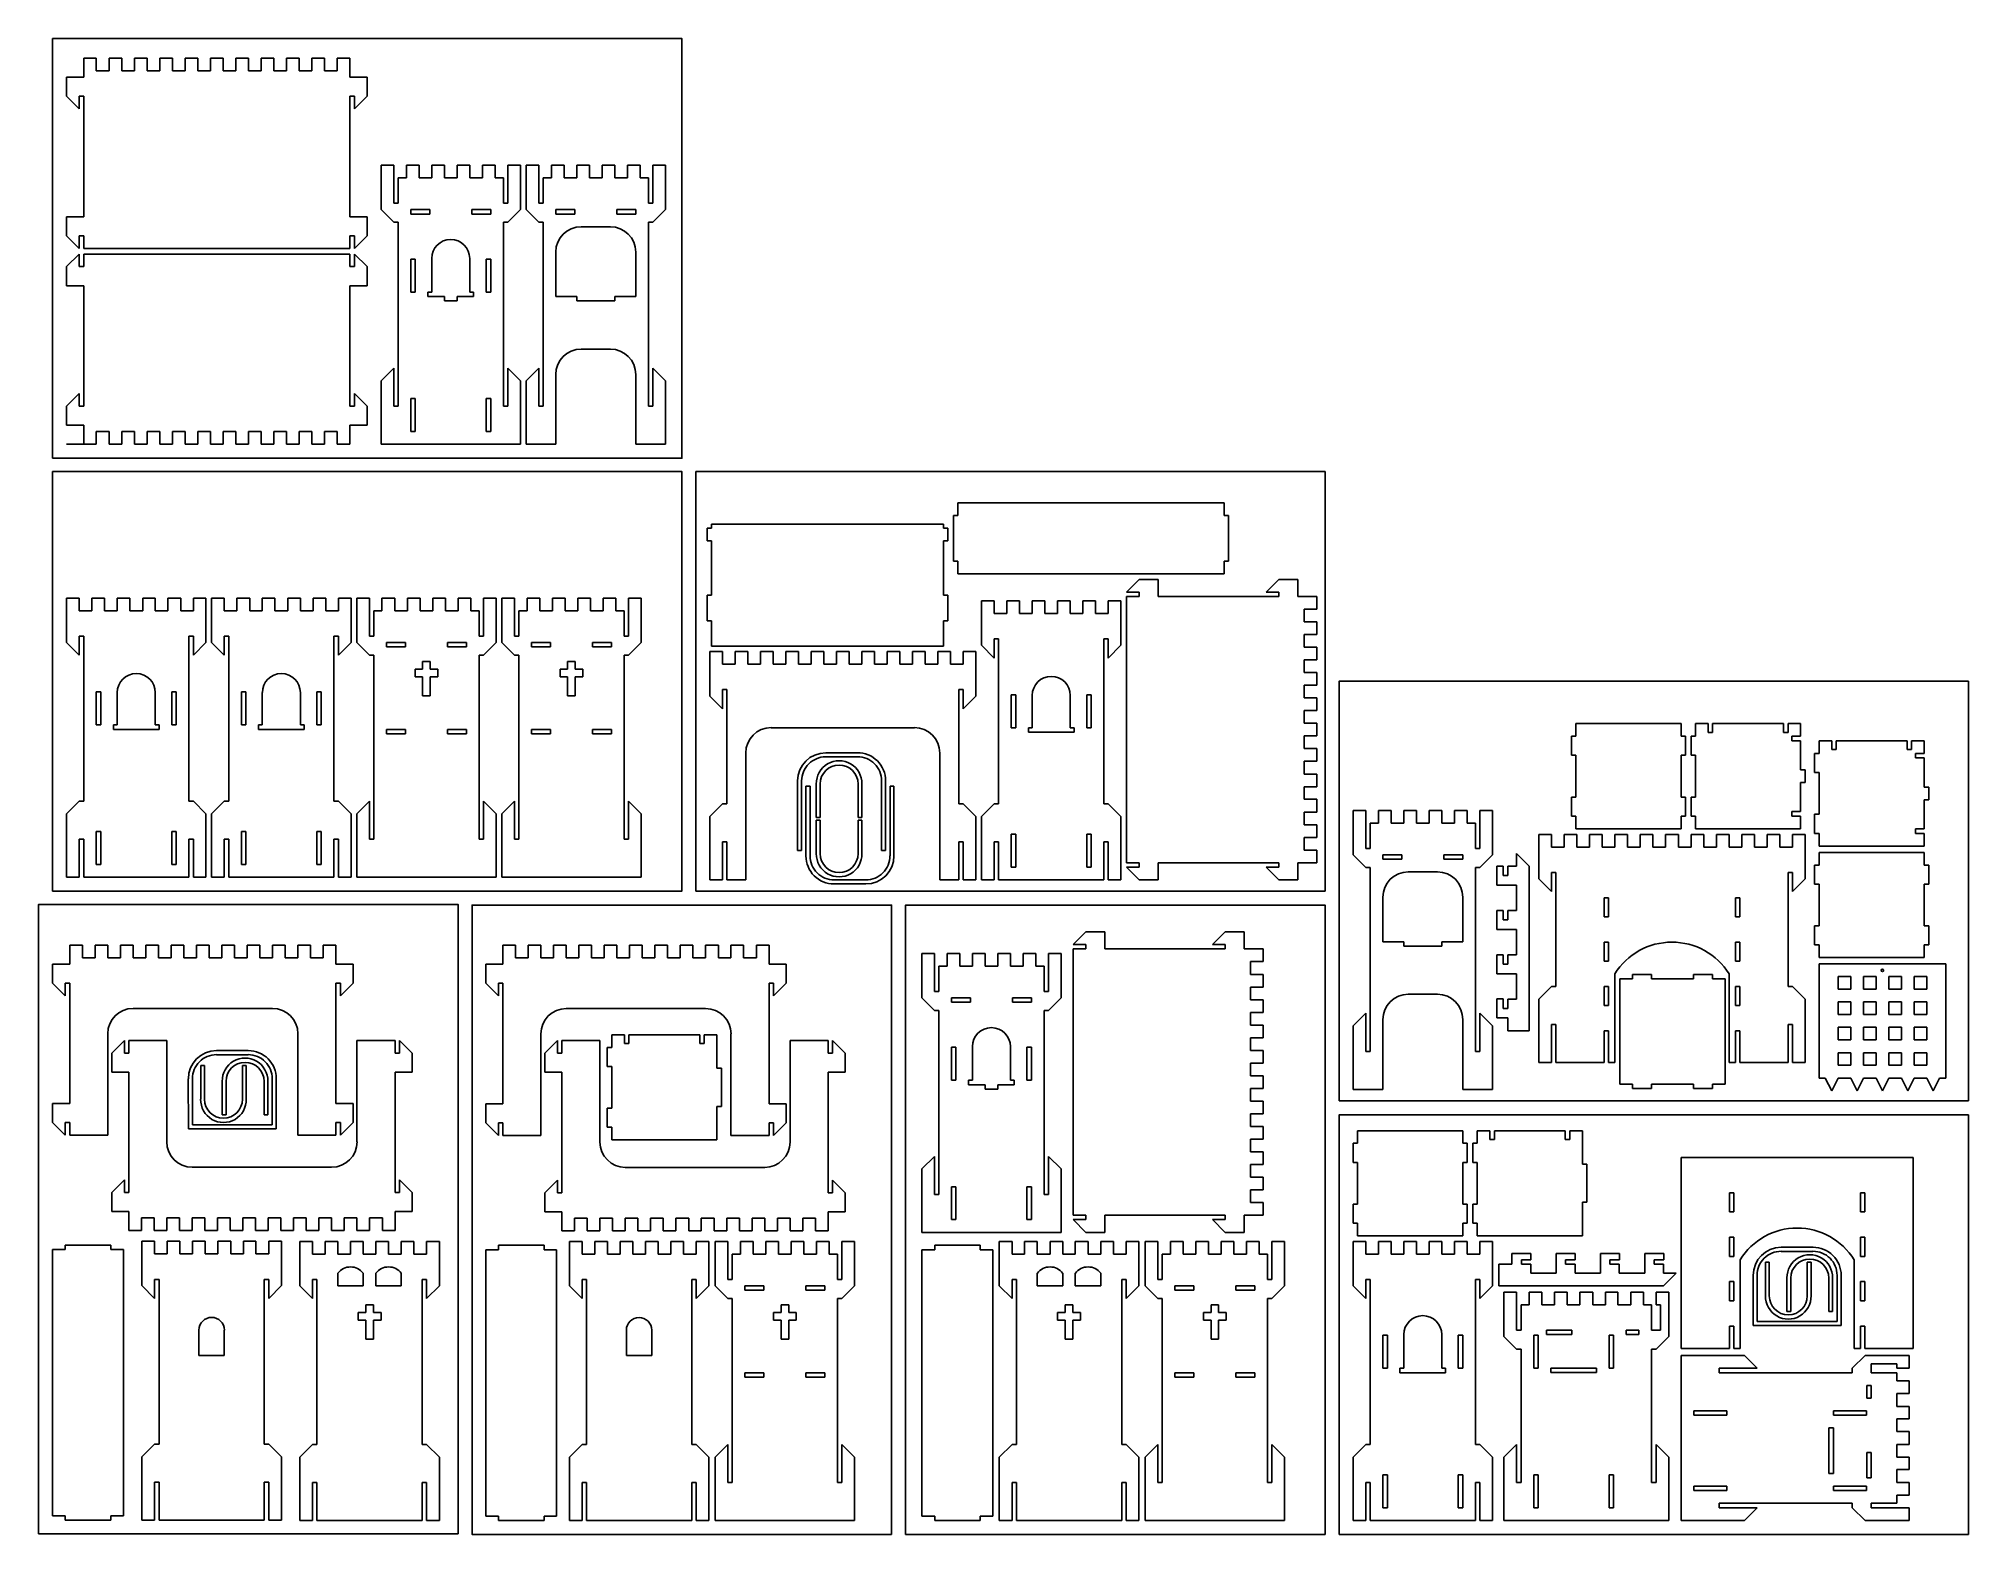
# Model space of a CAD drawing. Header units: millimetres. Extents: x 0 to 2173, y 0 to 1684.
import ezdxf

# ---------------------------------------------------------------- set-up
doc = ezdxf.new("R2010")
doc.units = ezdxf.units.MM
doc.layers.get('0').update_dxf_attribs({"color": 1})
doc.layers.add('Marco', color=5, linetype='Continuous')

msp = doc.modelspace()

# ---------------------------------------------------------------- linework, layer by layer
for p, q in [((50.8, 1662.2), (65, 1662.2)), ((50.8, 1640.8), (50.8, 1662.2)), ((65, 1662.2), (65, 1647.9)), ((79.3, 1647.9), (79.3, 1662.2)), ((79.3, 1662.2), (93.6, 1662.2)), ((93.6, 1662.2), (93.6, 1647.9)), ((107.9, 1647.9), (107.9, 1662.2)), ((107.9, 1662.2), (122.2, 1662.2)), ((122.2, 1662.2), (122.2, 1647.9)), ((136.4, 1647.9), (136.4, 1662.2)), ((136.4, 1662.2), (150.7, 1662.2)), ((150.7, 1662.2), (150.7, 1647.9)), ((165, 1647.9), (165, 1662.2)), ((165, 1662.2), (179.3, 1662.2)), ((179.3, 1662.2), (179.3, 1647.9)), ((193.5, 1647.9), (193.5, 1662.2)), ((193.5, 1662.2), (207.8, 1662.2)), ((207.8, 1662.2), (207.8, 1647.9)), ((222.1, 1662.2), (222.1, 1647.9)), ((236.4, 1662.2), (222.1, 1662.2)), ((236.4, 1662.2), (236.4, 1647.9)), ((250.6, 1647.9), (250.6, 1662.2)), ((250.6, 1662.2), (264.9, 1662.2)), ((264.9, 1662.2), (264.9, 1647.9)), ((279.2, 1647.9), (279.2, 1662.2)), ((279.2, 1662.2), (293.5, 1662.2)), ((293.5, 1662.2), (293.5, 1647.9)), ((307.7, 1647.9), (307.7, 1662.2)), ((307.7, 1662.2), (322, 1662.2)), ((322, 1662.2), (322, 1647.9)), ((350.6, 1662.2), (336.3, 1662.2)), ((336.3, 1662.2), (336.3, 1647.9)), ((350.6, 1640.8), (350.6, 1662.2)), ((31.5, 1619.4), (31.5, 1640.8)), ((31.5, 1640.8), (50.8, 1640.8)), ((65, 1647.9), (79.3, 1647.9)), ((93.6, 1647.9), (107.9, 1647.9)), ((122.2, 1647.9), (136.4, 1647.9)), ((150.7, 1647.9), (165, 1647.9)), ((179.3, 1647.9), (193.5, 1647.9)), ((222.1, 1647.9), (207.8, 1647.9)), ((236.4, 1647.9), (250.6, 1647.9)), ((264.9, 1647.9), (279.2, 1647.9)), ((293.5, 1647.9), (307.7, 1647.9)), ((336.3, 1647.9), (322, 1647.9)), ((369.9, 1640.8), (350.6, 1640.8)), ((369.9, 1619.4), (369.9, 1640.8)), ((31.5, 1619.4), (45.8, 1605.1)), ((50.8, 1619.4), (45.8, 1619.4)), ((45.8, 1619.4), (45.8, 1605.1)), ((50.8, 1483.7), (50.8, 1619.4)), ((350.6, 1483.7), (350.6, 1619.4)), ((350.6, 1619.4), (355.6, 1619.4)), ((355.6, 1619.4), (355.6, 1605.1)), ((369.9, 1619.4), (355.6, 1605.1)), ((385.6, 1491.7), (385.6, 1541.7)), ((385.6, 1541.7), (399.9, 1541.7)), ((399.9, 1541.7), (399.9, 1527.4)), ((399.9, 1498.8), (399.9, 1527.4)), ((404.9, 1498.8), (404.9, 1527.4)), ((404.9, 1527.4), (414.2, 1527.4)), ((414.2, 1527.4), (414.2, 1541.7)), ((414.2, 1541.7), (428.4, 1541.7)), ((428.4, 1541.7), (428.4, 1527.4)), ((428.4, 1527.4), (442.7, 1527.4)), ((442.7, 1527.4), (442.7, 1541.7)), ((442.7, 1541.7), (457, 1541.7)), ((457, 1541.7), (457, 1527.4)), ((457, 1527.4), (471.3, 1527.4)), ((471.3, 1527.4), (471.3, 1541.7)), ((471.3, 1541.7), (485.5, 1541.7)), ((485.5, 1541.7), (485.5, 1527.4)), ((485.5, 1527.4), (499.8, 1527.4)), ((499.8, 1527.4), (499.8, 1541.7)), ((499.8, 1541.7), (514.1, 1541.7)), ((514.1, 1541.7), (514.1, 1527.4)), ((523.4, 1527.4), (514.1, 1527.4)), ((523.4, 1498.8), (523.4, 1527.4)), ((528.4, 1527.4), (528.4, 1541.7)), ((528.4, 1541.7), (542.6, 1541.7)), ((528.4, 1527.4), (528.4, 1498.8)), ((542.6, 1541.7), (542.6, 1491.7)), ((548.9, 1491.7), (548.9, 1541.7)), ((548.9, 1541.7), (563.2, 1541.7)), ((563.2, 1541.7), (563.2, 1527.4)), ((563.2, 1498.8), (563.2, 1527.4)), ((568.2, 1498.8), (568.2, 1527.4)), ((568.2, 1527.4), (577.5, 1527.4)), ((577.5, 1527.4), (577.5, 1541.7)), ((577.5, 1541.7), (591.8, 1541.7)), ((591.8, 1541.7), (591.8, 1527.4)), ((591.8, 1527.4), (606.1, 1527.4)), ((606.1, 1527.4), (606.1, 1541.7)), ((606.1, 1541.7), (620.3, 1541.7)), ((620.3, 1541.7), (620.3, 1527.4)), ((620.3, 1527.4), (634.6, 1527.4)), ((634.6, 1527.4), (634.6, 1541.7)), ((634.6, 1541.7), (648.9, 1541.7)), ((648.9, 1541.7), (648.9, 1527.4)), ((648.9, 1527.4), (663.2, 1527.4)), ((663.2, 1527.4), (663.2, 1541.7)), ((663.2, 1541.7), (677.4, 1541.7)), ((677.4, 1541.7), (677.4, 1527.4)), ((686.7, 1527.4), (677.4, 1527.4)), ((686.7, 1498.8), (686.7, 1527.4)), ((691.7, 1527.4), (691.7, 1541.7)), ((691.7, 1541.7), (706, 1541.7)), ((691.7, 1527.4), (691.7, 1498.8)), ((706, 1541.7), (706, 1491.7)), ((31.5, 1462.3), (31.5, 1483.7)), ((31.5, 1483.7), (50.8, 1483.7)), ((369.9, 1483.7), (350.6, 1483.7)), ((369.9, 1462.3), (369.9, 1483.7)), ((385.6, 1491.7), (399.9, 1477.4)), ((404.9, 1498.8), (399.9, 1498.8)), ((419.2, 1491.7), (419.2, 1486.7)), ((440.6, 1491.7), (419.2, 1491.7)), ((419.2, 1486.7), (440.6, 1486.7)), ((440.6, 1486.7), (440.6, 1491.7)), ((487.7, 1486.7), (487.7, 1491.7)), ((487.7, 1491.7), (509.1, 1491.7)), ((509.1, 1486.7), (487.7, 1486.7)), ((509.1, 1491.7), (509.1, 1486.7)), ((528.4, 1498.8), (523.4, 1498.8)), ((542.6, 1491.7), (528.4, 1477.4)), ((548.9, 1491.7), (563.2, 1477.4)), ((568.2, 1498.8), (563.2, 1498.8)), ((582.5, 1491.7), (582.5, 1486.7)), ((603.9, 1491.7), (582.5, 1491.7)), ((582.5, 1486.7), (603.9, 1486.7)), ((603.9, 1486.7), (603.9, 1491.7)), ((651, 1486.7), (651, 1491.7)), ((651, 1491.7), (672.4, 1491.7)), ((672.4, 1486.7), (651, 1486.7)), ((672.4, 1491.7), (672.4, 1486.7)), ((691.7, 1498.8), (686.7, 1498.8)), ((706, 1491.7), (691.7, 1477.4)), ((31.5, 1462.3), (45.8, 1448)), ((45.8, 1448), (45.8, 1462.3)), ((45.8, 1462.3), (50.8, 1462.3)), ((50.8, 1462.3), (50.8, 1448)), ((350.6, 1448), (350.6, 1462.3)), ((350.6, 1462.3), (355.6, 1462.3)), ((355.6, 1462.3), (355.6, 1448)), ((369.9, 1462.3), (355.6, 1448)), ((399.9, 1477.4), (404.9, 1477.4)), ((404.9, 1270.4), (404.9, 1477.4)), ((528.4, 1477.4), (523.4, 1477.4)), ((523.4, 1477.4), (523.4, 1270.4)), ((563.2, 1477.4), (568.2, 1477.4)), ((568.2, 1270.4), (568.2, 1477.4)), ((611, 1472.4), (643.9, 1472.4)), ((691.7, 1477.4), (686.7, 1477.4)), ((686.7, 1477.4), (686.7, 1270.4)), ((31.5, 1427.5), (45.8, 1441.7)), ((45.8, 1427.5), (45.8, 1441.7)), ((50.8, 1448), (350.6, 1448)), ((350.6, 1441.7), (50.8, 1441.7)), ((50.8, 1441.7), (50.8, 1427.5)), ((350.6, 1427.5), (350.6, 1441.7)), ((369.9, 1427.5), (355.6, 1441.7)), ((355.6, 1441.7), (355.6, 1427.5)), ((424.1, 1436), (419.2, 1436)), ((419.2, 1436), (419.2, 1398.9)), ((424.1, 1398.9), (424.1, 1436)), ((442.7, 1398.9), (442.7, 1436.7)), ((485.5, 1398.9), (485.5, 1436.7)), ((509.1, 1436), (504.1, 1436)), ((504.1, 1436), (504.1, 1398.9)), ((509.1, 1398.9), (509.1, 1436)), ((582.5, 1393.9), (582.5, 1443.9)), ((672.4, 1393.9), (672.4, 1443.9)), ((31.5, 1427.5), (31.5, 1406)), ((50.8, 1427.5), (45.8, 1427.5)), ((355.6, 1427.5), (350.6, 1427.5)), ((369.9, 1427.5), (369.9, 1406)), ((31.5, 1406), (50.8, 1406)), ((50.8, 1406), (50.8, 1270.4)), ((369.9, 1406), (350.6, 1406)), ((350.6, 1406), (350.6, 1270.4)), ((419.2, 1398.9), (424.1, 1398.9)), ((438.4, 1398.9), (438.4, 1393.9)), ((438.4, 1398.9), (442.7, 1398.9)), ((438.4, 1393.9), (457, 1393.9)), ((457, 1393.9), (457, 1388.9)), ((471.3, 1393.9), (489.8, 1393.9)), ((471.3, 1388.9), (471.3, 1393.9)), ((489.8, 1398.9), (485.5, 1398.9)), ((489.8, 1393.9), (489.8, 1398.9)), ((504.1, 1398.9), (509.1, 1398.9)), ((606.1, 1393.9), (582.5, 1393.9)), ((606.1, 1388.9), (606.1, 1393.9)), ((648.9, 1388.9), (648.9, 1393.9)), ((648.9, 1393.9), (672.4, 1393.9)), ((457, 1388.9), (471.3, 1388.9)), ((627.5, 1388.9), (606.1, 1388.9)), ((627.5, 1388.9), (648.9, 1388.9)), ((611, 1334.7), (643.9, 1334.7)), ((399.9, 1313.2), (385.6, 1299)), ((399.9, 1313.2), (399.9, 1270.4)), ((528.4, 1270.4), (528.4, 1313.2)), ((528.4, 1313.2), (542.6, 1299)), ((563.2, 1313.2), (548.9, 1299)), ((563.2, 1313.2), (563.2, 1270.4)), ((582.5, 1227.6), (582.5, 1306.1)), ((672.4, 1227.6), (672.4, 1306.1)), ((691.7, 1270.4), (691.7, 1313.2)), ((691.7, 1313.2), (706, 1299)), ((31.5, 1270.4), (45.8, 1284.7)), ((45.8, 1270.4), (45.8, 1284.7)), ((355.6, 1270.4), (355.6, 1284.7)), ((369.9, 1270.4), (355.6, 1284.7)), ((385.6, 1227.6), (385.6, 1299)), ((542.6, 1299), (542.6, 1227.6)), ((548.9, 1227.6), (548.9, 1299)), ((706, 1299), (706, 1227.6)), ((31.5, 1270.4), (31.5, 1249)), ((50.8, 1270.4), (45.8, 1270.4)), ((350.6, 1270.4), (355.6, 1270.4)), ((369.9, 1270.4), (369.9, 1249)), ((404.9, 1270.4), (399.9, 1270.4)), ((424.1, 1279), (419.2, 1279)), ((419.2, 1279), (419.2, 1270.4)), ((419.2, 1270.4), (419.2, 1241.9)), ((424.1, 1241.9), (424.1, 1279)), ((504.1, 1241.9), (504.1, 1279)), ((504.1, 1279), (509.1, 1279)), ((509.1, 1279), (509.1, 1270.4)), ((509.1, 1270.4), (509.1, 1241.9)), ((528.4, 1270.4), (523.4, 1270.4)), ((568.2, 1270.4), (563.2, 1270.4)), ((691.7, 1270.4), (686.7, 1270.4)), ((31.5, 1249), (50.8, 1249)), ((50.8, 1249), (50.8, 1227.6)), ((65, 1227.6), (65, 1241.9)), ((65, 1241.9), (79.3, 1241.9)), ((79.3, 1227.6), (79.3, 1241.9)), ((107.9, 1241.9), (93.6, 1241.9)), ((93.6, 1241.9), (93.6, 1227.6)), ((107.9, 1227.6), (107.9, 1241.9)), ((136.4, 1241.9), (122.2, 1241.9)), ((122.2, 1241.9), (122.2, 1227.6)), ((136.4, 1227.6), (136.4, 1241.9)), ((165, 1241.9), (150.7, 1241.9)), ((150.7, 1241.9), (150.7, 1227.6)), ((165, 1227.6), (165, 1241.9)), ((179.3, 1227.6), (179.3, 1241.9)), ((179.3, 1241.9), (193.5, 1241.9)), ((193.5, 1227.6), (193.5, 1241.9)), ((222.1, 1241.9), (207.8, 1241.9)), ((207.8, 1241.9), (207.8, 1227.6)), ((222.1, 1227.6), (222.1, 1241.9)), ((250.6, 1241.9), (236.4, 1241.9)), ((236.4, 1241.9), (236.4, 1227.6)), ((250.6, 1227.6), (250.6, 1241.9)), ((279.2, 1241.9), (264.9, 1241.9)), ((264.9, 1241.9), (264.9, 1227.6)), ((279.2, 1227.6), (279.2, 1241.9)), ((307.7, 1241.9), (293.5, 1241.9)), ((293.5, 1241.9), (293.5, 1227.6)), ((307.7, 1227.6), (307.7, 1241.9)), ((336.3, 1241.9), (322, 1241.9)), ((322, 1241.9), (322, 1227.6)), ((336.3, 1227.6), (336.3, 1241.9)), ((369.9, 1249), (350.6, 1249)), ((350.6, 1249), (350.6, 1227.6)), ((419.2, 1241.9), (424.1, 1241.9)), ((509.1, 1241.9), (504.1, 1241.9)), ((50.8, 1227.6), (65, 1227.6)), ((93.6, 1227.6), (79.3, 1227.6)), ((122.2, 1227.6), (107.9, 1227.6)), ((150.7, 1227.6), (136.4, 1227.6)), ((165, 1227.6), (179.3, 1227.6)), ((207.8, 1227.6), (193.5, 1227.6)), ((236.4, 1227.6), (222.1, 1227.6)), ((264.9, 1227.6), (250.6, 1227.6)), ((293.5, 1227.6), (279.2, 1227.6)), ((322, 1227.6), (307.7, 1227.6)), ((350.6, 1227.6), (336.3, 1227.6)), ((385.6, 1227.6), (542.6, 1227.6)), ((582.5, 1227.6), (548.9, 1227.6)), ((672.4, 1227.6), (706, 1227.6)), ((1335.1, 1161.6), (1035.3, 1161.6)), ((1035.3, 1161.6), (1035.3, 1147.3)), ((1335.1, 1147.3), (1335.1, 1161.6)), ((757.8, 1133.1), (752.8, 1133.1)), ((752.8, 1118.8), (752.8, 1133.1)), ((757.8, 1133.1), (757.8, 1137.5)), ((757.8, 1137.5), (1019, 1137.5)), ((1019, 1133.1), (1019, 1137.5)), ((1019, 1133.1), (1024, 1133.1)), ((1024, 1118.8), (1024, 1133.1)), ((1035.3, 1147.3), (1030.3, 1147.3)), ((1030.3, 1147.3), (1030.3, 1095.9)), ((1340.1, 1147.3), (1335.1, 1147.3)), ((1340.1, 1095.9), (1340.1, 1147.3)), ((752.8, 1118.8), (757.8, 1118.8)), ((757.8, 1118.8), (757.8, 1057.4)), ((1024, 1118.8), (1019, 1118.8)), ((1019, 1118.8), (1019, 1057.4)), ((1030.3, 1095.9), (1035.3, 1095.9)), ((1035.3, 1095.9), (1035.3, 1081.7)), ((1335.1, 1081.7), (1335.1, 1095.9)), ((1335.1, 1095.9), (1340.1, 1095.9)), ((1035.3, 1081.7), (1335.1, 1081.7)), ((1239.5, 1075.4), (1225.2, 1061.1)), ((1239.5, 1075.4), (1260.9, 1075.4)), ((1260.9, 1075.4), (1260.9, 1056.1)), ((1396.5, 1075.4), (1382.3, 1061.1)), ((1396.5, 1075.4), (1417.9, 1075.4)), ((1417.9, 1075.4), (1417.9, 1056.1)), ((31.5, 1004.3), (31.5, 1054.2)), ((31.5, 1054.2), (45.8, 1054.2)), ((45.8, 1054.2), (45.8, 1040)), ((60, 1040), (60, 1054.2)), ((60, 1054.2), (74.3, 1054.2)), ((74.3, 1054.2), (74.3, 1040)), ((88.6, 1040), (88.6, 1054.2)), ((88.6, 1054.2), (102.9, 1054.2)), ((102.9, 1054.2), (102.9, 1040)), ((117.2, 1040), (117.2, 1054.2)), ((117.2, 1054.2), (131.4, 1054.2)), ((131.4, 1054.2), (131.4, 1040)), ((145.7, 1040), (145.7, 1054.2)), ((145.7, 1054.2), (160, 1054.2)), ((160, 1054.2), (160, 1040)), ((174.3, 1040), (174.3, 1054.2)), ((174.3, 1054.2), (188.5, 1054.2)), ((188.5, 1054.2), (188.5, 1004.3)), ((194.8, 1004.3), (194.8, 1054.2)), ((194.8, 1054.2), (209.1, 1054.2)), ((209.1, 1054.2), (209.1, 1040)), ((223.4, 1040), (223.4, 1054.2)), ((223.4, 1054.2), (237.7, 1054.2)), ((237.7, 1054.2), (237.7, 1040)), ((251.9, 1040), (251.9, 1054.2)), ((251.9, 1054.2), (266.2, 1054.2)), ((266.2, 1054.2), (266.2, 1040)), ((280.5, 1040), (280.5, 1054.2)), ((280.5, 1054.2), (294.8, 1054.2)), ((294.8, 1054.2), (294.8, 1040)), ((309.1, 1040), (309.1, 1054.2)), ((309.1, 1054.2), (323.3, 1054.2)), ((323.3, 1054.2), (323.3, 1040)), ((337.6, 1040), (337.6, 1054.2)), ((337.6, 1054.2), (351.9, 1054.2)), ((351.9, 1054.2), (351.9, 1004.3)), ((358.2, 1004.3), (358.2, 1054.2)), ((358.2, 1054.2), (372.5, 1054.2)), ((372.5, 1054.2), (372.5, 1040)), ((386.7, 1040), (386.7, 1054.2)), ((386.7, 1054.2), (401, 1054.2)), ((401, 1054.2), (401, 1040)), ((415.3, 1040), (415.3, 1054.2)), ((415.3, 1054.2), (429.6, 1054.2)), ((429.6, 1054.2), (429.6, 1040)), ((443.8, 1040), (443.8, 1054.2)), ((443.8, 1054.2), (458.1, 1054.2)), ((458.1, 1054.2), (458.1, 1040)), ((472.4, 1040), (472.4, 1054.2)), ((472.4, 1054.2), (486.7, 1054.2)), ((486.7, 1054.2), (486.7, 1040)), ((500.9, 1040), (500.9, 1054.2)), ((500.9, 1054.2), (515.2, 1054.2)), ((515.2, 1054.2), (515.2, 1004.3)), ((521.5, 1004.3), (521.5, 1054.2)), ((521.5, 1054.2), (535.8, 1054.2)), ((535.8, 1054.2), (535.8, 1040)), ((550.1, 1040), (550.1, 1054.2)), ((550.1, 1054.2), (564.4, 1054.2)), ((564.4, 1054.2), (564.4, 1040)), ((578.6, 1040), (578.6, 1054.2)), ((578.6, 1054.2), (592.9, 1054.2)), ((592.9, 1054.2), (592.9, 1040)), ((607.2, 1040), (607.2, 1054.2)), ((607.2, 1054.2), (621.5, 1054.2)), ((621.5, 1054.2), (621.5, 1040)), ((635.7, 1040), (635.7, 1054.2)), ((635.7, 1054.2), (650, 1054.2)), ((650, 1054.2), (650, 1040)), ((664.3, 1040), (664.3, 1054.2)), ((664.3, 1054.2), (678.6, 1054.2)), ((678.6, 1054.2), (678.6, 1004.3)), ((752.8, 1057.4), (752.8, 1028.8)), ((757.8, 1057.4), (752.8, 1057.4)), ((1019, 1057.4), (1024, 1057.4)), ((1024, 1057.4), (1024, 1028.8)), ((1061.9, 1001.1), (1061.9, 1051.1)), ((1061.9, 1051.1), (1076.1, 1051.1)), ((1076.1, 1051.1), (1076.1, 1036.8)), ((1090.4, 1036.8), (1090.4, 1051.1)), ((1090.4, 1051.1), (1104.7, 1051.1)), ((1104.7, 1051.1), (1104.7, 1036.8)), ((1119, 1036.8), (1119, 1051.1)), ((1119, 1051.1), (1133.2, 1051.1)), ((1133.2, 1051.1), (1133.2, 1036.8)), ((1147.5, 1036.8), (1147.5, 1051.1)), ((1147.5, 1051.1), (1161.8, 1051.1)), ((1161.8, 1051.1), (1161.8, 1036.8)), ((1176.1, 1036.8), (1176.1, 1051.1)), ((1176.1, 1051.1), (1190.4, 1051.1)), ((1190.4, 1051.1), (1190.4, 1036.8)), ((1204.6, 1036.8), (1204.6, 1051.1)), ((1204.6, 1051.1), (1218.9, 1051.1)), ((1218.9, 1051.1), (1218.9, 1001.1)), ((1225.2, 1061.1), (1239.5, 1061.1)), ((1239.5, 1056.1), (1225.2, 1056.1)), ((1225.2, 1056.1), (1225.2, 756.3)), ((1239.5, 1061.1), (1239.5, 1056.1)), ((1260.9, 1056.1), (1396.5, 1056.1)), ((1396.5, 1061.1), (1382.3, 1061.1)), ((1396.5, 1056.1), (1396.5, 1061.1)), ((1417.9, 1056.1), (1439.4, 1056.1)), ((1439.4, 1056.1), (1439.4, 1041.8)), ((45.8, 1040), (60, 1040)), ((74.3, 1040), (88.6, 1040)), ((102.9, 1040), (117.2, 1040)), ((131.4, 1040), (145.7, 1040)), ((160, 1040), (174.3, 1040)), ((209.1, 1040), (223.4, 1040)), ((237.7, 1040), (251.9, 1040)), ((266.2, 1040), (280.5, 1040)), ((294.8, 1040), (309.1, 1040)), ((323.3, 1040), (337.6, 1040)), ((372.5, 1011.4), (372.5, 1040)), ((377.5, 1011.4), (377.5, 1040)), ((377.5, 1040), (386.7, 1040)), ((401, 1040), (415.3, 1040)), ((429.6, 1040), (443.8, 1040)), ((458.1, 1040), (472.4, 1040)), ((496, 1040), (486.7, 1040)), ((496, 1011.4), (496, 1040)), ((500.9, 1040), (500.9, 1011.4)), ((535.8, 1011.4), (535.8, 1040)), ((540.8, 1011.4), (540.8, 1040)), ((540.8, 1040), (550.1, 1040)), ((564.4, 1040), (578.6, 1040)), ((592.9, 1040), (607.2, 1040)), ((621.5, 1040), (635.7, 1040)), ((659.3, 1040), (650, 1040)), ((659.3, 1011.4), (659.3, 1040)), ((664.3, 1040), (664.3, 1011.4)), ((752.8, 1028.8), (757.8, 1028.8)), ((757.8, 1028.8), (757.8, 1000.3)), ((1024, 1028.8), (1019, 1028.8)), ((1019, 1028.8), (1019, 1000.3)), ((1076.1, 1036.8), (1090.4, 1036.8)), ((1104.7, 1036.8), (1119, 1036.8)), ((1133.2, 1036.8), (1147.5, 1036.8)), ((1161.8, 1036.8), (1176.1, 1036.8)), ((1190.4, 1036.8), (1204.6, 1036.8)), ((1439.4, 1041.8), (1425.1, 1041.8)), ((1425.1, 1041.8), (1425.1, 1027.5)), ((1425.1, 1027.5), (1439.4, 1027.5)), ((1439.4, 1027.5), (1439.4, 1013.3)), ((31.5, 1004.3), (45.8, 990)), ((50.8, 1011.4), (45.8, 1011.4)), ((45.8, 1011.4), (45.8, 990)), ((50.8, 825.8), (50.8, 1011.4)), ((174.3, 1011.4), (169.3, 1011.4)), ((169.3, 1011.4), (169.3, 825.8)), ((174.3, 990), (174.3, 1011.4)), ((188.5, 1004.3), (174.3, 990)), ((194.8, 1004.3), (209.1, 990)), ((214.1, 1011.4), (209.1, 1011.4)), ((209.1, 1011.4), (209.1, 990)), ((214.1, 825.8), (214.1, 1011.4)), ((337.6, 1011.4), (332.6, 1011.4)), ((332.6, 1011.4), (332.6, 825.8)), ((337.6, 990), (337.6, 1011.4)), ((351.9, 1004.3), (337.6, 990)), ((358.2, 1004.3), (372.5, 990)), ((377.5, 1011.4), (372.5, 1011.4)), ((391.7, 1004.3), (391.7, 999.3)), ((413.1, 1004.3), (391.7, 1004.3)), ((413.1, 999.3), (413.1, 1004.3)), ((460.3, 999.3), (460.3, 1004.3)), ((460.3, 1004.3), (481.7, 1004.3)), ((481.7, 1004.3), (481.7, 999.3)), ((500.9, 1011.4), (496, 1011.4)), ((515.2, 1004.3), (500.9, 990)), ((521.5, 1004.3), (535.8, 990)), ((540.8, 1011.4), (535.8, 1011.4)), ((555.1, 1004.3), (555.1, 999.3)), ((576.5, 1004.3), (555.1, 1004.3)), ((576.5, 999.3), (576.5, 1004.3)), ((623.6, 999.3), (623.6, 1004.3)), ((623.6, 1004.3), (645, 1004.3)), ((645, 1004.3), (645, 999.3)), ((664.3, 1011.4), (659.3, 1011.4)), ((678.6, 1004.3), (664.3, 990)), ((757.8, 1000.3), (1019, 1000.3)), ((1061.9, 1001.1), (1076.1, 986.8)), ((1081.1, 1008.3), (1076.1, 1008.3)), ((1076.1, 1008.3), (1076.1, 986.8)), ((1081.1, 822.7), (1081.1, 1008.3)), ((1204.6, 1008.3), (1199.6, 1008.3)), ((1199.6, 1008.3), (1199.6, 822.7)), ((1204.6, 986.8), (1204.6, 1008.3)), ((1218.9, 1001.1), (1204.6, 986.8)), ((1439.4, 1013.3), (1425.1, 1013.3)), ((1425.1, 1013.3), (1425.1, 999)), ((372.5, 990), (377.5, 990)), ((377.5, 783), (377.5, 990)), ((391.7, 999.3), (413.1, 999.3)), ((432.4, 974.3), (432.4, 982.9)), ((432.4, 982.9), (436.7, 982.9)), ((436.7, 982.9), (441, 982.9)), ((441, 982.9), (441, 974.3)), ((481.7, 999.3), (460.3, 999.3)), ((500.9, 990), (496, 990)), ((496, 990), (496, 783)), ((535.8, 990), (540.8, 990)), ((540.8, 783), (540.8, 990)), ((555.1, 999.3), (576.5, 999.3)), ((595.8, 974.3), (595.8, 982.9)), ((595.8, 982.9), (600, 982.9)), ((600, 982.9), (604.3, 982.9)), ((604.3, 982.9), (604.3, 974.3)), ((645, 999.3), (623.6, 999.3)), ((664.3, 990), (659.3, 990)), ((659.3, 990), (659.3, 783)), ((755.8, 944), (755.8, 994)), ((755.8, 994), (770, 994)), ((770, 994), (770, 979.7)), ((770, 979.7), (784.3, 979.7)), ((784.3, 979.7), (784.3, 994)), ((784.3, 994), (798.6, 994)), ((798.6, 994), (798.6, 979.7)), ((798.6, 979.7), (812.9, 979.7)), ((812.9, 979.7), (812.9, 994)), ((812.9, 994), (827.1, 994)), ((827.1, 994), (827.1, 979.7)), ((827.1, 979.7), (841.4, 979.7)), ((841.4, 979.7), (841.4, 994)), ((841.4, 994), (855.7, 994)), ((855.7, 994), (855.7, 979.7)), ((855.7, 979.7), (870, 979.7)), ((870, 979.7), (870, 994)), ((870, 994), (884.2, 994)), ((884.2, 994), (884.2, 979.7)), ((884.2, 979.7), (898.5, 979.7)), ((912.8, 994), (898.5, 994)), ((898.5, 994), (898.5, 979.7)), ((912.8, 979.7), (912.8, 994)), ((927.1, 979.7), (912.8, 979.7)), ((941.4, 994), (927.1, 994)), ((927.1, 994), (927.1, 979.7)), ((941.4, 979.7), (941.4, 994)), ((955.6, 979.7), (941.4, 979.7)), ((955.6, 979.7), (955.6, 994)), ((955.6, 994), (969.9, 994)), ((969.9, 994), (969.9, 979.7)), ((969.9, 979.7), (984.2, 979.7)), ((998.5, 994), (984.2, 994)), ((984.2, 994), (984.2, 979.7)), ((998.5, 979.7), (998.5, 994)), ((1012.7, 979.7), (998.5, 979.7)), ((1027, 994), (1012.7, 994)), ((1012.7, 994), (1012.7, 979.7)), ((1027, 979.7), (1027, 994)), ((1041.3, 979.7), (1027, 979.7)), ((1055.6, 994), (1041.3, 994)), ((1041.3, 994), (1041.3, 979.7)), ((1055.6, 944), (1055.6, 994)), ((1425.1, 999), (1439.4, 999)), ((1439.4, 984.7), (1425.1, 984.7)), ((1425.1, 984.7), (1425.1, 970.4)), ((1439.4, 999), (1439.4, 984.7)), ((423.9, 965.7), (423.9, 974.3)), ((423.9, 974.3), (432.4, 974.3)), ((432.4, 965.7), (423.9, 965.7)), ((432.4, 944.3), (432.4, 965.7)), ((441, 974.3), (449.6, 974.3)), ((449.6, 965.7), (441, 965.7)), ((441, 965.7), (441, 944.3)), ((449.6, 974.3), (449.6, 965.7)), ((587.2, 965.7), (587.2, 974.3)), ((587.2, 974.3), (595.8, 974.3)), ((595.8, 965.7), (587.2, 965.7)), ((595.8, 944.3), (595.8, 965.7)), ((604.3, 974.3), (612.9, 974.3)), ((612.9, 965.7), (604.3, 965.7)), ((604.3, 965.7), (604.3, 944.3)), ((612.9, 974.3), (612.9, 965.7)), ((1425.1, 970.4), (1439.4, 970.4)), ((1439.4, 970.4), (1439.4, 956.2)), ((70, 948.6), (65, 948.6)), ((65, 948.6), (65, 911.5)), ((70, 911.5), (70, 948.6)), ((88.6, 911.5), (88.6, 947.9)), ((131.4, 911.5), (131.4, 947.9)), ((155, 948.6), (150, 948.6)), ((150, 948.6), (150, 911.5)), ((155, 911.5), (155, 948.6)), ((233.4, 948.6), (228.4, 948.6)), ((228.4, 948.6), (228.4, 911.5)), ((233.4, 911.5), (233.4, 948.6)), ((251.9, 911.5), (251.9, 947.9)), ((294.8, 911.5), (294.8, 947.9)), ((318.3, 948.6), (313.3, 948.6)), ((313.3, 948.6), (313.3, 911.5)), ((318.3, 911.5), (318.3, 948.6)), ((441, 944.3), (432.4, 944.3)), ((604.3, 944.3), (595.8, 944.3)), ((770, 929.7), (755.8, 944)), ((775, 951.2), (770, 951.2)), ((770, 951.2), (770, 929.7)), ((775, 822.7), (775, 951.2)), ((1036.3, 822.7), (1036.3, 951.2)), ((1036.3, 951.2), (1041.3, 951.2)), ((1041.3, 951.2), (1041.3, 929.7)), ((1041.3, 929.7), (1055.6, 944)), ((1100.4, 945.4), (1095.4, 945.4)), ((1095.4, 945.4), (1095.4, 908.3)), ((1100.4, 908.3), (1100.4, 945.4)), ((1119, 908.3), (1119, 944.7)), ((1161.8, 908.3), (1161.8, 944.7)), ((1185.4, 945.4), (1180.4, 945.4)), ((1180.4, 945.4), (1180.4, 908.3)), ((1185.4, 908.3), (1185.4, 945.4)), ((1439.4, 956.2), (1425.1, 956.2)), ((1425.1, 956.2), (1425.1, 941.9)), ((1425.1, 941.9), (1439.4, 941.9)), ((1439.4, 941.9), (1439.4, 927.6)), ((1439.4, 927.6), (1425.1, 927.6)), ((1425.1, 927.6), (1425.1, 913.3)), ((1425.1, 913.3), (1439.4, 913.3)), ((1439.4, 913.3), (1439.4, 899)), ((1731.1, 898.7), (1731.1, 913)), ((1731.1, 913), (1849.6, 913)), ((1849.6, 913), (1849.6, 898.7)), ((1865.9, 898.7), (1865.9, 913)), ((1865.9, 913), (1880.1, 913)), ((1880.1, 913), (1880.1, 903)), ((1885.1, 903), (1885.1, 913)), ((1965.1, 913), (1885.1, 913)), ((1965.1, 903), (1965.1, 913)), ((1984.3, 913), (1970.1, 913)), ((1970.1, 913), (1970.1, 903)), ((1984.3, 913), (1984.3, 898.7)), ((65, 911.5), (70, 911.5)), ((84.3, 911.5), (84.3, 906.5)), ((84.3, 911.5), (88.6, 911.5)), ((84.3, 906.5), (135.7, 906.5)), ((135.7, 911.5), (131.4, 911.5)), ((135.7, 906.5), (135.7, 911.5)), ((150, 911.5), (155, 911.5)), ((228.4, 911.5), (233.4, 911.5)), ((247.7, 911.5), (247.7, 906.5)), ((247.7, 911.5), (251.9, 911.5)), ((247.7, 906.5), (299.1, 906.5)), ((299.1, 911.5), (294.8, 911.5)), ((299.1, 906.5), (299.1, 911.5)), ((313.3, 911.5), (318.3, 911.5)), ((391.7, 906.5), (413.1, 906.5)), ((391.7, 901.5), (391.7, 906.5)), ((413.1, 901.5), (391.7, 901.5)), ((413.1, 906.5), (413.1, 901.5)), ((460.3, 906.5), (481.7, 906.5)), ((460.3, 901.5), (460.3, 906.5)), ((481.7, 901.5), (460.3, 901.5)), ((481.7, 906.5), (481.7, 901.5)), ((555.1, 906.5), (576.5, 906.5)), ((555.1, 901.5), (555.1, 906.5)), ((576.5, 901.5), (555.1, 901.5)), ((576.5, 906.5), (576.5, 901.5)), ((623.6, 906.5), (645, 906.5)), ((623.6, 901.5), (623.6, 906.5)), ((645, 901.5), (623.6, 901.5)), ((645, 906.5), (645, 901.5)), ((986.3, 908.3), (825, 908.3)), ((1095.4, 908.3), (1100.4, 908.3)), ((1114.7, 908.3), (1114.7, 903.3)), ((1114.7, 908.3), (1119, 908.3)), ((1114.7, 903.3), (1166.1, 903.3)), ((1166.1, 908.3), (1161.8, 908.3)), ((1166.1, 903.3), (1166.1, 908.3)), ((1180.4, 908.3), (1185.4, 908.3)), ((1425.1, 884.8), (1425.1, 899)), ((1439.4, 899), (1425.1, 899)), ((1726.1, 877.3), (1726.1, 898.7)), ((1726.1, 898.7), (1731.1, 898.7)), ((1849.6, 898.7), (1854.6, 898.7)), ((1854.6, 898.7), (1854.6, 877.3)), ((1860.9, 877.3), (1860.9, 898.7)), ((1860.9, 898.7), (1865.9, 898.7)), ((1880.1, 903), (1885.1, 903)), ((1970.1, 903), (1965.1, 903)), ((1984.3, 898.7), (1974.4, 898.7)), ((1974.4, 898.7), (1974.4, 893.7)), ((1974.4, 893.7), (1984.3, 893.7)), ((1984.3, 893.7), (1984.3, 860.9)), ((2005, 879.4), (2005, 893.6)), ((2005, 893.6), (2019.3, 893.6)), ((2019.3, 893.6), (2019.3, 883.7)), ((2024.3, 883.7), (2024.3, 893.6)), ((2104.2, 893.6), (2024.3, 893.6)), ((2104.2, 883.7), (2104.2, 893.6)), ((2123.5, 893.6), (2109.2, 893.6)), ((2109.2, 893.6), (2109.2, 883.7)), ((2123.5, 893.6), (2123.5, 879.4)), ((796.4, 737), (796.4, 879.8)), ((886.4, 880.1), (922.2, 880.2)), ((886.4, 875.6), (922.2, 875.6)), ((1014.9, 737), (1014.9, 879.8)), ((1439.4, 884.8), (1425.1, 884.8)), ((1439.4, 870.5), (1425.1, 870.5)), ((1425.1, 870.5), (1425.1, 856.2)), ((1439.4, 870.5), (1439.4, 884.8)), ((1731.1, 877.3), (1726.1, 877.3)), ((1731.1, 830.2), (1731.1, 877.3)), ((1854.6, 877.3), (1849.6, 877.3)), ((1849.6, 877.3), (1849.6, 830.2)), ((1865.9, 877.3), (1860.9, 877.3)), ((1865.9, 830.2), (1865.9, 877.3)), ((2000, 858), (2000, 879.4)), ((2000, 879.4), (2005, 879.4)), ((2019.3, 883.7), (2024.3, 883.7)), ((2109.2, 883.7), (2104.2, 883.7)), ((2123.5, 879.4), (2113.5, 879.4)), ((2113.5, 879.4), (2113.5, 874.4)), ((2113.5, 874.4), (2123.5, 874.4)), ((2123.5, 874.4), (2123.5, 841.5)), ((854.7, 770), (854.7, 848.5)), ((859.3, 770), (859.3, 848.5)), ((949.2, 770), (949.2, 848.5)), ((953.8, 770), (953.8, 848.5)), ((1425.1, 856.2), (1439.4, 856.2)), ((1439.4, 856.2), (1439.4, 841.9)), ((1984.3, 860.9), (1989.3, 860.9)), ((1989.3, 860.9), (1989.3, 846.6)), ((2005, 858), (2000, 858)), ((2005, 810.8), (2005, 858)), ((864.2, 842.6), (864.2, 764)), ((868.8, 842.6), (864.2, 842.6)), ((868.8, 842.6), (868.8, 764)), ((875.8, 807.1), (875.8, 844.9)), ((880, 807.1), (880, 844.9)), ((922.9, 807.1), (922.9, 844.9)), ((927.2, 807.1), (927.2, 844.9)), ((958.8, 842.6), (958.8, 764.1)), ((963.3, 842.6), (958.8, 842.6)), ((963.3, 842.6), (963.3, 764.1)), ((1439.4, 841.9), (1425.1, 841.9)), ((1425.1, 841.9), (1425.1, 827.7)), ((1425.1, 827.7), (1439.4, 827.7)), ((1439.4, 827.7), (1439.4, 813.4)), ((1726.1, 808.8), (1726.1, 830.2)), ((1726.1, 830.2), (1731.1, 830.2)), ((1849.6, 830.2), (1854.6, 830.2)), ((1854.6, 830.2), (1854.6, 808.8)), ((1860.9, 808.8), (1860.9, 830.2)), ((1860.9, 830.2), (1865.9, 830.2)), ((1989.3, 846.6), (1984.3, 846.6)), ((1984.3, 846.6), (1984.3, 813.8)), ((2123.5, 841.5), (2128.5, 841.5)), ((2128.5, 827.3), (2123.5, 827.3)), ((2123.5, 827.3), (2123.5, 794.4)), ((2128.5, 841.5), (2128.5, 827.3)), ((45.8, 825.8), (31.5, 811.5)), ((31.5, 740.2), (31.5, 811.5)), ((45.8, 825.8), (50.8, 825.8)), ((169.3, 825.8), (174.3, 825.8)), ((174.3, 825.8), (188.5, 811.5)), ((188.5, 811.5), (188.5, 740.2)), ((209.1, 825.8), (194.8, 811.5)), ((194.8, 740.2), (194.8, 811.5)), ((209.1, 825.8), (214.1, 825.8)), ((332.6, 825.8), (337.6, 825.8)), ((337.6, 825.8), (351.9, 811.5)), ((351.9, 811.5), (351.9, 740.2)), ((372.5, 825.8), (358.2, 811.5)), ((358.2, 740.2), (358.2, 811.5)), ((372.5, 825.8), (372.5, 783)), ((500.9, 783), (500.9, 825.8)), ((500.9, 825.8), (515.2, 811.5)), ((515.2, 811.5), (515.2, 740.2)), ((535.8, 825.8), (521.5, 811.5)), ((521.5, 740.2), (521.5, 811.5)), ((535.8, 825.8), (535.8, 783)), ((664.3, 783), (664.3, 825.8)), ((664.3, 825.8), (678.6, 811.5)), ((678.6, 811.5), (678.6, 740.2)), ((755.8, 808.4), (770, 822.7)), ((755.8, 737), (755.8, 808.4)), ((770, 822.7), (775, 822.7)), ((875.8, 807.1), (880, 807.1)), ((875.8, 804.4), (875.8, 766.6)), ((875.8, 804.4), (880, 804.4)), ((880, 804.4), (880, 766.6)), ((922.9, 807.1), (927.2, 807.1)), ((927.2, 804.4), (922.9, 804.4)), ((922.9, 804.4), (922.9, 766.6)), ((927.2, 804.4), (927.2, 766.6)), ((1041.3, 822.7), (1036.3, 822.7)), ((1055.6, 808.4), (1041.3, 822.7)), ((1055.6, 737), (1055.6, 808.4)), ((1076.1, 822.7), (1061.9, 808.4)), ((1061.9, 737), (1061.9, 808.4)), ((1076.1, 822.7), (1081.1, 822.7)), ((1199.6, 822.7), (1204.6, 822.7)), ((1204.6, 822.7), (1218.9, 808.4)), ((1218.9, 808.4), (1218.9, 737)), ((1439.4, 813.4), (1425.1, 813.4)), ((1425.1, 813.4), (1425.1, 799.1)), ((1480.3, 765.2), (1480.3, 815.2)), ((1480.3, 815.2), (1494.6, 815.2)), ((1494.6, 815.2), (1494.6, 800.9)), ((1508.9, 800.9), (1508.9, 815.2)), ((1508.9, 815.2), (1523.1, 815.2)), ((1523.1, 815.2), (1523.1, 800.9)), ((1537.4, 800.9), (1537.4, 815.2)), ((1537.4, 815.2), (1551.7, 815.2)), ((1551.7, 815.2), (1551.7, 800.9)), ((1566, 800.9), (1566, 815.2)), ((1566, 815.2), (1580.2, 815.2)), ((1580.2, 815.2), (1580.2, 800.9)), ((1594.5, 800.9), (1594.5, 815.2)), ((1594.5, 815.2), (1608.8, 815.2)), ((1608.8, 815.2), (1608.8, 800.9)), ((1623.1, 800.9), (1623.1, 815.2)), ((1623.1, 815.2), (1637.4, 815.2)), ((1637.4, 815.2), (1637.4, 765.2)), ((1731.1, 808.8), (1726.1, 808.8)), ((1731.1, 794.5), (1731.1, 808.8)), ((1854.6, 808.8), (1849.6, 808.8)), ((1849.6, 808.8), (1849.6, 794.5)), ((1865.9, 808.8), (1860.9, 808.8)), ((1865.9, 794.5), (1865.9, 808.8)), ((1984.3, 813.8), (1974.4, 813.8)), ((1974.4, 813.8), (1974.4, 808.8)), ((1974.4, 808.8), (1984.3, 808.8)), ((1984.3, 808.8), (1984.3, 794.5)), ((2000, 789.4), (2000, 810.8)), ((2000, 810.8), (2005, 810.8)), ((50.8, 783), (45.8, 783)), ((45.8, 783), (45.8, 740.2)), ((50.8, 740.2), (50.8, 783)), ((65, 791.6), (65, 783)), ((70, 791.6), (65, 791.6)), ((65, 783), (65, 754.4)), ((70, 754.4), (70, 791.6)), ((150, 754.4), (150, 791.6)), ((150, 791.6), (155, 791.6)), ((155, 791.6), (155, 783)), ((155, 783), (155, 754.4)), ((174.3, 783), (169.3, 783)), ((169.3, 783), (169.3, 740.2)), ((174.3, 740.2), (174.3, 783)), ((214.1, 783), (209.1, 783)), ((209.1, 783), (209.1, 740.2)), ((214.1, 740.2), (214.1, 783)), ((228.4, 791.6), (228.4, 783)), ((233.4, 791.6), (228.4, 791.6)), ((228.4, 783), (228.4, 754.4)), ((233.4, 754.4), (233.4, 791.6)), ((313.3, 754.4), (313.3, 791.6)), ((313.3, 791.6), (318.3, 791.6)), ((318.3, 791.6), (318.3, 783)), ((318.3, 783), (318.3, 754.4)), ((337.6, 783), (332.6, 783)), ((332.6, 783), (332.6, 740.2)), ((337.6, 740.2), (337.6, 783)), ((377.5, 783), (372.5, 783)), ((500.9, 783), (496, 783)), ((540.8, 783), (535.8, 783)), ((664.3, 783), (659.3, 783)), ((1095.4, 788.4), (1095.4, 779.8)), ((1100.4, 788.4), (1095.4, 788.4)), ((1100.4, 751.3), (1100.4, 788.4)), ((1180.4, 751.3), (1180.4, 788.4)), ((1180.4, 788.4), (1185.4, 788.4)), ((1185.4, 788.4), (1185.4, 779.8)), ((1425.1, 799.1), (1439.4, 799.1)), ((1425.1, 770.6), (1425.1, 784.8)), ((1439.4, 784.8), (1425.1, 784.8)), ((1439.4, 799.1), (1439.4, 784.8)), ((1494.6, 772.4), (1494.6, 800.9)), ((1499.6, 772.4), (1499.6, 800.9)), ((1499.6, 800.9), (1508.9, 800.9)), ((1523.1, 800.9), (1537.4, 800.9)), ((1551.7, 800.9), (1566, 800.9)), ((1580.2, 800.9), (1594.5, 800.9)), ((1618.1, 800.9), (1608.8, 800.9)), ((1618.1, 772.4), (1618.1, 800.9)), ((1623.1, 800.9), (1623.1, 772.4)), ((1689.5, 738.2), (1689.5, 788.2)), ((1689.5, 788.2), (1703.8, 788.2)), ((1703.8, 788.2), (1703.8, 773.9)), ((1718.1, 773.9), (1718.1, 788.2)), ((1718.1, 788.2), (1732.4, 788.2)), ((1849.6, 794.5), (1731.1, 794.5)), ((1732.4, 788.2), (1732.4, 773.9)), ((1746.6, 773.9), (1746.6, 788.2)), ((1746.6, 788.2), (1760.9, 788.2)), ((1760.9, 788.2), (1760.9, 773.9)), ((1775.2, 773.9), (1775.2, 788.2)), ((1775.2, 788.2), (1789.5, 788.2)), ((1789.5, 788.2), (1789.5, 773.9)), ((1803.7, 773.9), (1803.7, 788.2)), ((1803.7, 788.2), (1818, 788.2)), ((1818, 788.2), (1818, 773.9)), ((1846.6, 788.2), (1832.3, 788.2)), ((1832.3, 788.2), (1832.3, 773.9)), ((1846.6, 773.9), (1846.6, 788.2)), ((1875.1, 788.2), (1860.9, 788.2)), ((1860.9, 788.2), (1860.9, 773.9)), ((1984.3, 794.5), (1865.9, 794.5)), ((1875.1, 773.9), (1875.1, 788.2)), ((1889.4, 773.9), (1889.4, 788.2)), ((1889.4, 788.2), (1903.7, 788.2)), ((1903.7, 788.2), (1903.7, 773.9)), ((1932.2, 788.2), (1918, 788.2)), ((1918, 788.2), (1918, 773.9)), ((1932.2, 773.9), (1932.2, 788.2)), ((1960.8, 788.2), (1946.5, 788.2)), ((1946.5, 788.2), (1946.5, 773.9)), ((1960.8, 773.9), (1960.8, 788.2)), ((1989.3, 788.2), (1975.1, 788.2)), ((1975.1, 788.2), (1975.1, 773.9)), ((1989.3, 738.2), (1989.3, 788.2)), ((2005, 789.4), (2000, 789.4)), ((2005, 775.1), (2005, 789.4)), ((2123.5, 794.4), (2113.5, 794.4)), ((2113.5, 794.4), (2113.5, 789.4)), ((2113.5, 789.4), (2123.5, 789.4)), ((2123.5, 789.4), (2123.5, 775.1)), ((770, 737), (770, 779.8)), ((770, 779.8), (775, 779.8)), ((775, 779.8), (775, 737)), ((854.7, 770), (859.3, 770)), ((949.2, 770), (953.8, 770)), ((1041.3, 779.8), (1036.3, 779.8)), ((1036.3, 779.8), (1036.3, 737)), ((1041.3, 737), (1041.3, 779.8)), ((1081.1, 779.8), (1076.1, 779.8)), ((1076.1, 779.8), (1076.1, 737)), ((1081.1, 737), (1081.1, 779.8)), ((1095.4, 779.8), (1095.4, 751.3)), ((1185.4, 779.8), (1185.4, 751.3)), ((1204.6, 779.8), (1199.6, 779.8)), ((1199.6, 779.8), (1199.6, 737)), ((1204.6, 737), (1204.6, 779.8)), ((1439.4, 770.6), (1425.1, 770.6)), ((1439.4, 756.3), (1439.4, 770.6)), ((1480.3, 765.2), (1494.6, 751)), ((1499.6, 772.4), (1494.6, 772.4)), ((1513.9, 765.2), (1513.9, 760.2)), ((1535.3, 765.2), (1513.9, 765.2)), ((1535.3, 760.2), (1535.3, 765.2)), ((1582.4, 760.2), (1582.4, 765.2)), ((1582.4, 765.2), (1603.8, 765.2)), ((1603.8, 765.2), (1603.8, 760.2)), ((1623.1, 772.4), (1618.1, 772.4)), ((1637.4, 765.2), (1623.1, 751)), ((1664.4, 752.4), (1664.4, 766.7)), ((1678.6, 752.4), (1664.4, 766.7)), ((1703.8, 773.9), (1718.1, 773.9)), ((1732.4, 773.9), (1746.6, 773.9)), ((1760.9, 773.9), (1775.2, 773.9)), ((1789.5, 773.9), (1803.7, 773.9)), ((1818, 773.9), (1832.3, 773.9)), ((1860.9, 773.9), (1846.6, 773.9)), ((1889.4, 773.9), (1875.1, 773.9)), ((1903.7, 773.9), (1918, 773.9)), ((1946.5, 773.9), (1932.2, 773.9)), ((1975.1, 773.9), (1960.8, 773.9)), ((2123.5, 775.1), (2005, 775.1)), ((2005, 753.7), (2005, 768)), ((2005, 768), (2123.5, 768)), ((2123.5, 768), (2123.5, 753.7)), ((45.8, 740.2), (31.5, 740.2)), ((169.3, 740.2), (50.8, 740.2)), ((65, 754.4), (70, 754.4)), ((155, 754.4), (150, 754.4)), ((188.5, 740.2), (174.3, 740.2)), ((209.1, 740.2), (194.8, 740.2)), ((332.6, 740.2), (214.1, 740.2)), ((228.4, 754.4), (233.4, 754.4)), ((318.3, 754.4), (313.3, 754.4)), ((351.9, 740.2), (337.6, 740.2)), ((358.2, 740.2), (515.2, 740.2)), ((521.5, 740.2), (678.6, 740.2)), ((1095.4, 751.3), (1100.4, 751.3)), ((1185.4, 751.3), (1180.4, 751.3)), ((1225.2, 756.3), (1239.5, 756.3)), ((1239.5, 751.3), (1225.2, 751.3)), ((1239.5, 737), (1225.2, 751.3)), ((1239.5, 756.3), (1239.5, 751.3)), ((1260.9, 737), (1260.9, 756.3)), ((1260.9, 756.3), (1396.5, 756.3)), ((1396.5, 751.3), (1382.3, 751.3)), ((1396.5, 737), (1382.3, 751.3)), ((1396.5, 756.3), (1396.5, 751.3)), ((1417.9, 756.3), (1439.4, 756.3)), ((1417.9, 737), (1417.9, 756.3)), ((1494.6, 751), (1499.6, 751)), ((1499.6, 543.9), (1499.6, 751)), ((1513.9, 760.2), (1535.3, 760.2)), ((1542.4, 746), (1575.3, 746)), ((1603.8, 760.2), (1582.4, 760.2)), ((1623.1, 751), (1618.1, 751)), ((1618.1, 751), (1618.1, 543.9)), ((1642.2, 731.1), (1642.2, 752.5)), ((1642.2, 752.5), (1649.4, 752.5)), ((1649.4, 752.5), (1649.4, 741.8)), ((1649.4, 741.8), (1654.4, 741.8)), ((1654.4, 741.8), (1654.4, 752.4)), ((1654.4, 752.4), (1664.4, 752.4)), ((1678.6, 752.4), (1678.6, 566.9)), ((1708.8, 745.4), (1703.8, 745.4)), ((1703.8, 745.4), (1703.8, 723.9)), ((1708.8, 616.9), (1708.8, 745.4)), ((1970.1, 616.9), (1970.1, 745.4)), ((1970.1, 745.4), (1975.1, 745.4)), ((1975.1, 745.4), (1975.1, 723.9)), ((2000, 732.3), (2000, 753.7)), ((2000, 753.7), (2005, 753.7)), ((2123.5, 753.7), (2128.5, 753.7)), ((2128.5, 753.7), (2128.5, 732.3)), ((755.8, 737), (770, 737)), ((775, 737), (796.4, 737)), ((931.7, 737), (895.8, 737)), ((931.7, 732.4), (895.8, 732.4)), ((1036.3, 737), (1014.9, 737)), ((1055.6, 737), (1041.3, 737)), ((1076.1, 737), (1061.9, 737)), ((1199.6, 737), (1081.1, 737)), ((1218.9, 737), (1204.6, 737)), ((1239.5, 737), (1260.9, 737)), ((1396.5, 737), (1417.9, 737)), ((1513.9, 667.4), (1513.9, 717.4)), ((1603.8, 667.4), (1603.8, 717.4)), ((1664.4, 731.1), (1642.2, 731.1)), ((1664.4, 702.5), (1664.4, 731.1)), ((1703.8, 723.9), (1689.5, 738.2)), ((1975.1, 723.9), (1989.3, 738.2)), ((2005, 732.3), (2000, 732.3)), ((2005, 685.2), (2005, 732.3)), ((2128.5, 732.3), (2123.5, 732.3)), ((2123.5, 732.3), (2123.5, 685.2)), ((1642.2, 681.2), (1642.2, 702.6)), ((1642.2, 702.6), (1649.4, 702.6)), ((1649.4, 702.6), (1649.4, 691.9)), ((1654.4, 691.9), (1654.4, 702.5)), ((1654.4, 702.5), (1664.4, 702.5)), ((1768.1, 716.8), (1763.1, 716.8)), ((1763.1, 716.8), (1763.1, 695.4)), ((1768.1, 695.4), (1768.1, 716.8)), ((1910.8, 695.4), (1910.8, 716.8)), ((1910.8, 716.8), (1915.8, 716.8)), ((1915.8, 716.8), (1915.8, 695.4)), ((1179.3, 678.4), (1165.1, 664.2)), ((1179.3, 678.4), (1200.8, 678.4)), ((1200.8, 678.4), (1200.8, 659.2)), ((1336.4, 678.4), (1322.1, 664.2)), ((1336.4, 678.4), (1357.8, 678.4)), ((1357.8, 678.4), (1357.8, 659.2)), ((1664.4, 681.2), (1642.2, 681.2)), ((1649.4, 691.9), (1654.4, 691.9)), ((1664.4, 652.7), (1664.4, 681.2)), ((1763.1, 695.4), (1768.1, 695.4)), ((1915.8, 695.4), (1910.8, 695.4)), ((2000, 663.8), (2000, 685.2)), ((2000, 685.2), (2005, 685.2)), ((2123.5, 685.2), (2128.5, 685.2)), ((2128.5, 685.2), (2128.5, 663.8)), ((35, 663.6), (49.3, 663.6)), ((35, 642.2), (35, 663.6)), ((49.3, 663.6), (49.3, 649.4)), ((63.6, 649.4), (63.6, 663.6)), ((63.6, 663.6), (77.9, 663.6)), ((77.9, 663.6), (77.9, 649.4)), ((92.1, 649.4), (92.1, 663.6)), ((92.1, 663.6), (106.4, 663.6)), ((106.4, 663.6), (106.4, 649.4)), ((120.7, 649.4), (120.7, 663.6)), ((120.7, 663.6), (135, 663.6)), ((135, 663.6), (135, 649.4)), ((149.2, 649.4), (149.2, 663.6)), ((149.2, 663.6), (163.5, 663.6)), ((163.5, 663.6), (163.5, 649.4)), ((177.8, 649.4), (177.8, 663.6)), ((177.8, 663.6), (192.1, 663.6)), ((192.1, 663.6), (192.1, 649.4)), ((206.3, 663.6), (206.3, 649.4)), ((220.6, 663.6), (206.3, 663.6)), ((220.6, 663.6), (220.6, 649.4)), ((234.9, 649.4), (234.9, 663.6)), ((234.9, 663.6), (249.2, 663.6)), ((249.2, 663.6), (249.2, 649.4)), ((263.4, 649.4), (263.4, 663.6)), ((263.4, 663.6), (277.7, 663.6)), ((277.7, 663.6), (277.7, 649.4)), ((292, 649.4), (292, 663.6)), ((292, 663.6), (306.3, 663.6)), ((306.3, 663.6), (306.3, 649.4)), ((334.8, 663.6), (320.6, 663.6)), ((320.6, 663.6), (320.6, 649.4)), ((334.8, 642.2), (334.8, 663.6)), ((522.8, 663.4), (537, 663.4)), ((522.8, 642), (522.8, 663.4)), ((537, 663.4), (537, 649.1)), ((551.3, 649.1), (551.3, 663.4)), ((551.3, 663.4), (565.6, 663.4)), ((565.6, 663.4), (565.6, 649.1)), ((579.9, 649.1), (579.9, 663.4)), ((579.9, 663.4), (594.2, 663.4)), ((594.2, 663.4), (594.2, 649.1)), ((608.4, 649.1), (608.4, 663.4)), ((608.4, 663.4), (622.7, 663.4)), ((622.7, 663.4), (622.7, 649.1)), ((637, 649.1), (637, 663.4)), ((637, 663.4), (651.3, 663.4)), ((651.3, 663.4), (651.3, 649.1)), ((665.5, 649.1), (665.5, 663.4)), ((665.5, 663.4), (679.8, 663.4)), ((679.8, 663.4), (679.8, 649.1)), ((694.1, 663.4), (694.1, 649.1)), ((708.4, 663.4), (694.1, 663.4)), ((708.4, 663.4), (708.4, 649.1)), ((722.6, 649.1), (722.6, 663.4)), ((722.6, 663.4), (736.9, 663.4)), ((736.9, 663.4), (736.9, 649.1)), ((751.2, 649.1), (751.2, 663.4)), ((751.2, 663.4), (765.5, 663.4)), ((765.5, 663.4), (765.5, 649.1)), ((779.7, 649.1), (779.7, 663.4)), ((779.7, 663.4), (794, 663.4)), ((794, 663.4), (794, 649.1)), ((822.6, 663.4), (808.3, 663.4)), ((808.3, 663.4), (808.3, 649.1)), ((822.6, 642), (822.6, 663.4)), ((994.5, 604.2), (994.5, 654.2)), ((994.5, 654.2), (1008.8, 654.2)), ((1008.8, 654.2), (1008.8, 639.9)), ((1023.1, 639.9), (1023.1, 654.2)), ((1023.1, 654.2), (1037.3, 654.2)), ((1037.3, 654.2), (1037.3, 639.9)), ((1051.6, 639.9), (1051.6, 654.2)), ((1051.6, 654.2), (1065.9, 654.2)), ((1065.9, 654.2), (1065.9, 639.9)), ((1080.2, 639.9), (1080.2, 654.2)), ((1080.2, 654.2), (1094.4, 654.2)), ((1094.4, 654.2), (1094.4, 639.9)), ((1108.7, 639.9), (1108.7, 654.2)), ((1108.7, 654.2), (1123, 654.2)), ((1123, 654.2), (1123, 639.9)), ((1137.3, 639.9), (1137.3, 654.2)), ((1137.3, 654.2), (1151.5, 654.2)), ((1151.5, 654.2), (1151.5, 604.2)), ((1165.1, 664.2), (1179.3, 664.2)), ((1179.3, 659.2), (1165.1, 659.2)), ((1165.1, 659.2), (1165.1, 359.4)), ((1179.3, 664.2), (1179.3, 659.2)), ((1200.8, 659.2), (1336.4, 659.2)), ((1336.4, 664.2), (1322.1, 664.2)), ((1336.4, 659.2), (1336.4, 664.2)), ((1357.8, 659.2), (1379.2, 659.2)), ((1379.2, 659.2), (1379.2, 644.9)), ((1537.4, 667.4), (1513.9, 667.4)), ((1537.4, 662.4), (1537.4, 667.4)), ((1558.8, 662.4), (1537.4, 662.4)), ((1558.8, 662.4), (1580.2, 662.4)), ((1580.2, 662.4), (1580.2, 667.4)), ((1580.2, 667.4), (1603.8, 667.4)), ((1642.2, 631.3), (1642.2, 652.7)), ((1642.2, 652.7), (1649.4, 652.7)), ((1649.4, 652.7), (1649.4, 642)), ((1654.4, 642), (1654.4, 652.7)), ((1654.4, 652.7), (1664.4, 652.7)), ((1763.1, 645.4), (1763.1, 666.8)), ((1763.1, 666.8), (1768.1, 666.8)), ((1768.1, 666.8), (1768.1, 645.4)), ((1915.8, 666.8), (1910.8, 666.8)), ((1910.8, 666.8), (1910.8, 645.4)), ((1915.8, 645.4), (1915.8, 666.8)), ((2005, 663.8), (2000, 663.8)), ((2005, 649.5), (2005, 663.8)), ((2128.5, 663.8), (2123.5, 663.8)), ((2123.5, 663.8), (2123.5, 649.5)), ((15.7, 620.8), (15.7, 642.2)), ((15.7, 642.2), (35, 642.2)), ((49.3, 649.4), (63.6, 649.4)), ((77.9, 649.4), (92.1, 649.4)), ((106.4, 649.4), (120.7, 649.4)), ((135, 649.4), (149.2, 649.4)), ((163.5, 649.4), (177.8, 649.4)), ((206.3, 649.4), (192.1, 649.4)), ((220.6, 649.4), (234.9, 649.4)), ((249.2, 649.4), (263.4, 649.4)), ((277.7, 649.4), (292, 649.4)), ((320.6, 649.4), (306.3, 649.4)), ((354.1, 642.2), (334.8, 642.2)), ((354.1, 620.8), (354.1, 642.2)), ((503.5, 620.6), (503.5, 642)), ((503.5, 642), (522.8, 642)), ((537, 649.1), (551.3, 649.1)), ((565.6, 649.1), (579.9, 649.1)), ((594.2, 649.1), (608.4, 649.1)), ((622.7, 649.1), (637, 649.1)), ((651.3, 649.1), (665.5, 649.1)), ((694.1, 649.1), (679.8, 649.1)), ((708.4, 649.1), (722.6, 649.1)), ((736.9, 649.1), (751.2, 649.1)), ((765.5, 649.1), (779.7, 649.1)), ((808.3, 649.1), (794, 649.1)), ((841.9, 642), (822.6, 642)), ((841.9, 620.6), (841.9, 642)), ((1008.8, 611.3), (1008.8, 639.9)), ((1013.8, 611.3), (1013.8, 639.9)), ((1013.8, 639.9), (1023.1, 639.9)), ((1037.3, 639.9), (1051.6, 639.9)), ((1065.9, 639.9), (1080.2, 639.9)), ((1094.4, 639.9), (1108.7, 639.9)), ((1132.3, 639.9), (1123, 639.9)), ((1132.3, 611.3), (1132.3, 639.9)), ((1137.3, 639.9), (1137.3, 611.3)), ((1379.2, 644.9), (1364.9, 644.9)), ((1364.9, 644.9), (1364.9, 630.6)), ((1364.9, 630.6), (1379.2, 630.6)), ((1379.2, 630.6), (1379.2, 616.3)), ((1664.4, 631.3), (1642.2, 631.3)), ((1649.4, 642), (1654.4, 642)), ((1664.4, 602.8), (1664.4, 631.3)), ((1768.1, 645.4), (1763.1, 645.4)), ((1775.2, 531.2), (1775.2, 631.1)), ((1795, 625.5), (1795, 630.5)), ((1795, 630.5), (1816.4, 630.5)), ((1816.4, 630.5), (1816.4, 625.5)), ((1863.5, 625.5), (1863.5, 630.5)), ((1863.5, 630.5), (1884.9, 630.5)), ((1884.9, 630.5), (1884.9, 625.5)), ((1903.7, 531.2), (1903.7, 631.1)), ((1910.8, 645.4), (1915.8, 645.4)), ((2123.5, 649.5), (2005, 649.5)), ((2005, 642.4), (2147.8, 642.4)), ((2005, 642.4), (2005, 513.9)), ((2147.8, 642.4), (2147.8, 513.9)), ((15.7, 620.8), (30, 606.5)), ((35, 620.8), (30, 620.8)), ((30, 620.8), (30, 606.5)), ((35, 485.2), (35, 620.8)), ((334.8, 485.2), (334.8, 620.8)), ((334.8, 620.8), (339.8, 620.8)), ((339.8, 620.8), (339.8, 606.5)), ((354.1, 620.8), (339.8, 606.5)), ((503.5, 620.6), (517.8, 606.3)), ((522.8, 620.6), (517.8, 620.6)), ((517.8, 620.6), (517.8, 606.3)), ((522.8, 485), (522.8, 620.6)), ((822.6, 485), (822.6, 620.6)), ((822.6, 620.6), (827.6, 620.6)), ((827.6, 620.6), (827.6, 606.3)), ((841.9, 620.6), (827.6, 606.3)), ((1013.8, 611.3), (1008.8, 611.3)), ((1137.3, 611.3), (1132.3, 611.3)), ((1379.2, 616.3), (1364.9, 616.3)), ((1364.9, 616.3), (1364.9, 602.1)), ((1689.5, 602.6), (1703.8, 616.9)), ((1703.8, 616.9), (1708.8, 616.9)), ((1768.1, 616.9), (1763.1, 616.9)), ((1763.1, 616.9), (1763.1, 595.5)), ((1768.1, 595.5), (1768.1, 616.9)), ((1780.7, 507), (1780.7, 625.5)), ((1780.7, 625.5), (1795, 625.5)), ((1816.4, 625.5), (1863.5, 625.5)), ((1884.9, 625.5), (1899.2, 625.5)), ((1899.2, 625.5), (1899.2, 507)), ((1910.8, 595.5), (1910.8, 616.9)), ((1910.8, 616.9), (1915.8, 616.9)), ((1915.8, 616.9), (1915.8, 595.5)), ((1975.1, 616.9), (1970.1, 616.9)), ((1989.3, 602.6), (1975.1, 616.9)), ((2040.7, 628.1), (2026.4, 628.1)), ((2026.4, 628.1), (2026.4, 613.8)), ((2026.4, 613.8), (2040.7, 613.8)), ((2040.7, 613.8), (2040.7, 628.1)), ((2069.2, 628.1), (2055, 628.1)), ((2055, 628.1), (2055, 613.8)), ((2055, 613.8), (2069.2, 613.8)), ((2069.2, 613.8), (2069.2, 628.1)), ((2097.8, 628.1), (2083.5, 628.1)), ((2083.5, 628.1), (2083.5, 613.8)), ((2083.5, 613.8), (2097.8, 613.8)), ((2097.8, 613.8), (2097.8, 628.1)), ((2126.4, 628.1), (2112.1, 628.1)), ((2112.1, 628.1), (2112.1, 613.8)), ((2112.1, 613.8), (2126.4, 613.8)), ((2126.4, 613.8), (2126.4, 628.1)), ((263.4, 592.2), (106.4, 592.2)), ((751.2, 592), (594.2, 592)), ((994.5, 604.2), (1008.8, 589.9)), ((1008.8, 589.9), (1013.8, 589.9)), ((1013.8, 382.9), (1013.8, 589.9)), ((1028.1, 604.2), (1028.1, 599.2)), ((1049.5, 604.2), (1028.1, 604.2)), ((1028.1, 599.2), (1049.5, 599.2)), ((1049.5, 599.2), (1049.5, 604.2)), ((1096.6, 599.2), (1096.6, 604.2)), ((1096.6, 604.2), (1118, 604.2)), ((1118, 599.2), (1096.6, 599.2)), ((1118, 604.2), (1118, 599.2)), ((1137.3, 589.9), (1132.3, 589.9)), ((1132.3, 589.9), (1132.3, 382.9)), ((1151.5, 604.2), (1137.3, 589.9)), ((1364.9, 602.1), (1379.2, 602.1)), ((1379.2, 587.8), (1364.9, 587.8)), ((1364.9, 587.8), (1364.9, 573.5)), ((1379.2, 602.1), (1379.2, 587.8)), ((1494.6, 586.8), (1480.3, 572.5)), ((1494.6, 586.8), (1494.6, 543.9)), ((1542.4, 608.2), (1575.3, 608.2)), ((1623.1, 543.9), (1623.1, 586.8)), ((1623.1, 586.8), (1637.4, 572.5)), ((1642.2, 581.5), (1642.2, 602.9)), ((1642.2, 602.9), (1649.4, 602.9)), ((1649.4, 602.9), (1649.4, 592.2)), ((1649.4, 592.2), (1654.4, 592.2)), ((1654.4, 592.2), (1654.4, 602.8)), ((1654.4, 602.8), (1664.4, 602.8)), ((1689.5, 531.2), (1689.5, 602.6)), ((1763.1, 595.5), (1768.1, 595.5)), ((1915.8, 595.5), (1910.8, 595.5)), ((1989.3, 531.2), (1989.3, 602.6)), ((2040.7, 599.5), (2026.4, 599.5)), ((2026.4, 599.5), (2026.4, 585.3)), ((2040.7, 585.3), (2040.7, 599.5)), ((2069.2, 599.5), (2055, 599.5)), ((2055, 599.5), (2055, 585.3)), ((2069.2, 585.3), (2069.2, 599.5)), ((2097.8, 599.5), (2083.5, 599.5)), ((2083.5, 599.5), (2083.5, 585.3)), ((2097.8, 585.3), (2097.8, 599.5)), ((2126.4, 599.5), (2112.1, 599.5)), ((2112.1, 599.5), (2112.1, 585.3)), ((2126.4, 585.3), (2126.4, 599.5)), ((1364.9, 573.5), (1379.2, 573.5)), ((1379.2, 573.5), (1379.2, 559.2)), ((1480.3, 501.1), (1480.3, 572.5)), ((1513.9, 501.1), (1513.9, 579.6)), ((1603.8, 501.1), (1603.8, 579.6)), ((1637.4, 572.5), (1637.4, 501.1)), ((1654.4, 581.5), (1642.2, 581.5)), ((1654.4, 566.9), (1654.4, 581.5)), ((1678.6, 566.9), (1654.4, 566.9)), ((1703.8, 531.2), (1703.8, 574)), ((1703.8, 574), (1708.8, 574)), ((1708.8, 574), (1708.8, 531.2)), ((1768.1, 566.9), (1763.1, 566.9)), ((1763.1, 566.9), (1763.1, 531.2)), ((1768.1, 531.2), (1768.1, 566.9)), ((1910.8, 531.2), (1910.8, 566.9)), ((1910.8, 566.9), (1915.8, 566.9)), ((1915.8, 566.9), (1915.8, 531.2)), ((1975.1, 574), (1970.1, 574)), ((1970.1, 574), (1970.1, 531.2)), ((1975.1, 531.2), (1975.1, 574)), ((2026.4, 585.3), (2040.7, 585.3)), ((2040.7, 571), (2026.4, 571)), ((2026.4, 571), (2026.4, 556.7)), ((2040.7, 556.7), (2040.7, 571)), ((2055, 585.3), (2069.2, 585.3)), ((2069.2, 571), (2055, 571)), ((2055, 571), (2055, 556.7)), ((2069.2, 556.7), (2069.2, 571)), ((2083.5, 585.3), (2097.8, 585.3)), ((2097.8, 571), (2083.5, 571)), ((2083.5, 571), (2083.5, 556.7)), ((2097.8, 556.7), (2097.8, 571)), ((2112.1, 585.3), (2126.4, 585.3)), ((2126.4, 571), (2112.1, 571)), ((2112.1, 571), (2112.1, 556.7)), ((2126.4, 556.7), (2126.4, 571)), ((77.9, 449.5), (77.9, 563.7)), ((82.3, 542), (96.6, 556.2)), ((96.6, 542), (96.6, 556.2)), ((101.6, 556.2), (101.6, 542)), ((144.4, 556.2), (101.6, 556.2)), ((144.4, 556.2), (144.4, 442)), ((200.3, 544.7), (236.1, 544.7)), ((292, 449.5), (292, 563.7)), ((401.4, 556.2), (358.5, 556.2)), ((358.5, 556.2), (358.5, 442)), ((401.4, 542), (401.4, 556.2)), ((420.6, 542), (406.4, 556.2)), ((406.4, 556.2), (406.4, 542)), ((565.6, 449.3), (565.6, 563.5)), ((570, 541.7), (584.3, 556)), ((584.3, 541.7), (584.3, 556)), ((589.3, 556), (589.3, 541.7)), ((632.1, 556), (589.3, 556)), ((632.1, 556), (632.1, 441.8)), ((640.4, 526.9), (640.4, 548.3)), ((640.4, 548.3), (645.4, 548.3)), ((645.4, 548.3), (645.4, 562.6)), ((645.4, 562.6), (659.7, 562.6)), ((659.7, 562.6), (659.7, 552.6)), ((659.7, 552.6), (664.7, 552.6)), ((664.7, 552.6), (664.7, 562.6)), ((744.6, 562.6), (664.7, 562.6)), ((744.6, 552.6), (744.6, 562.6)), ((749.6, 552.6), (744.6, 552.6)), ((763.9, 562.6), (749.6, 562.6)), ((749.6, 562.6), (749.6, 552.6)), ((763.9, 562.6), (763.9, 524.8)), ((779.7, 449.3), (779.7, 563.5)), ((889.1, 556), (846.3, 556)), ((846.3, 556), (846.3, 441.8)), ((889.1, 541.7), (889.1, 556)), ((908.4, 541.7), (894.1, 556)), ((894.1, 556), (894.1, 541.7)), ((1033, 548.5), (1028.1, 548.5)), ((1028.1, 548.5), (1028.1, 511.4)), ((1033, 511.4), (1033, 548.5)), ((1051.6, 511.4), (1051.6, 549.2)), ((1094.4, 511.4), (1094.4, 549.2)), ((1118, 548.5), (1113, 548.5)), ((1113, 548.5), (1113, 511.4)), ((1118, 511.4), (1118, 548.5)), ((1379.2, 559.2), (1364.9, 559.2)), ((1364.9, 559.2), (1364.9, 545)), ((1364.9, 545), (1379.2, 545)), ((1379.2, 545), (1379.2, 530.7)), ((1499.6, 543.9), (1494.6, 543.9)), ((1623.1, 543.9), (1618.1, 543.9)), ((2026.4, 556.7), (2040.7, 556.7)), ((2055, 556.7), (2069.2, 556.7)), ((2083.5, 556.7), (2097.8, 556.7)), ((2112.1, 556.7), (2126.4, 556.7)), ((82.3, 542), (82.3, 520.5)), ((101.6, 542), (96.6, 542)), ((182.6, 527.8), (182.6, 490)), ((182.6, 527.8), (186.8, 527.8)), ((186.8, 527.8), (186.8, 490)), ((200.3, 540.1), (236.1, 540.1)), ((233.9, 527.8), (229.7, 527.8)), ((229.7, 527.8), (229.7, 490)), ((233.9, 527.8), (233.9, 490)), ((406.4, 542), (401.4, 542)), ((420.6, 542), (420.6, 520.5)), ((570, 541.7), (570, 520.3)), ((589.3, 541.7), (584.3, 541.7)), ((645.4, 526.9), (640.4, 526.9)), ((645.4, 479.8), (645.4, 526.9)), ((763.9, 524.8), (768.9, 524.8)), ((768.9, 524.8), (768.9, 481.9)), ((894.1, 541.7), (889.1, 541.7)), ((908.4, 541.7), (908.4, 520.3)), ((1379.2, 530.7), (1364.9, 530.7)), ((1364.9, 530.7), (1364.9, 516.4)), ((1689.5, 531.2), (1703.8, 531.2)), ((1708.8, 531.2), (1763.1, 531.2)), ((1768.1, 531.2), (1775.2, 531.2)), ((1910.8, 531.2), (1903.7, 531.2)), ((1970.1, 531.2), (1915.8, 531.2)), ((1989.3, 531.2), (1975.1, 531.2)), ((2040.7, 542.4), (2026.4, 542.4)), ((2026.4, 542.4), (2026.4, 528.2)), ((2026.4, 528.2), (2040.7, 528.2)), ((2040.7, 528.2), (2040.7, 542.4)), ((2069.2, 542.4), (2055, 542.4)), ((2055, 542.4), (2055, 528.2)), ((2055, 528.2), (2069.2, 528.2)), ((2069.2, 528.2), (2069.2, 542.4)), ((2097.8, 542.4), (2083.5, 542.4)), ((2083.5, 542.4), (2083.5, 528.2)), ((2083.5, 528.2), (2097.8, 528.2)), ((2097.8, 528.2), (2097.8, 542.4)), ((2126.4, 542.4), (2112.1, 542.4)), ((2112.1, 542.4), (2112.1, 528.2)), ((2112.1, 528.2), (2126.4, 528.2)), ((2126.4, 528.2), (2126.4, 542.4)), ((82.3, 520.5), (101.6, 520.5)), ((101.6, 520.5), (101.6, 384.9)), ((168.7, 456.6), (168.6, 513.1)), ((173.2, 461.2), (173.2, 513.1)), ((206.8, 472.3), (206.8, 510.1)), ((211.1, 472.3), (211.1, 510.1)), ((253.9, 472.3), (253.9, 510.1)), ((258.2, 472.3), (258.2, 510.1)), ((263.2, 461.2), (263.2, 513.1)), ((267.7, 456.6), (267.7, 513.1)), ((420.6, 520.5), (401.4, 520.5)), ((401.4, 520.5), (401.4, 384.9)), ((570, 520.3), (589.3, 520.3)), ((589.3, 520.3), (589.3, 384.7)), ((908.4, 520.3), (889.1, 520.3)), ((889.1, 520.3), (889.1, 384.7)), ((1028.1, 511.4), (1033, 511.4)), ((1047.3, 511.4), (1047.3, 506.4)), ((1047.3, 511.4), (1051.6, 511.4)), ((1047.3, 506.4), (1065.9, 506.4)), ((1065.9, 506.4), (1065.9, 501.4)), ((1065.9, 501.4), (1080.2, 501.4)), ((1080.2, 506.4), (1098.7, 506.4)), ((1080.2, 501.4), (1080.2, 506.4)), ((1098.7, 511.4), (1094.4, 511.4)), ((1098.7, 506.4), (1098.7, 511.4)), ((1113, 511.4), (1118, 511.4)), ((1364.9, 516.4), (1379.2, 516.4)), ((1364.9, 487.8), (1364.9, 502.1)), ((1379.2, 502.1), (1364.9, 502.1)), ((1379.2, 516.4), (1379.2, 502.1)), ((1513.9, 501.1), (1480.3, 501.1)), ((1603.8, 501.1), (1637.4, 501.1)), ((1795, 507), (1780.7, 507)), ((1795, 502), (1795, 507)), ((1816.4, 502), (1795, 502)), ((1863.5, 507), (1816.4, 507)), ((1816.4, 507), (1816.4, 502)), ((1863.5, 502), (1863.5, 507)), ((1884.9, 502), (1863.5, 502)), ((1899.2, 507), (1884.9, 507)), ((1884.9, 507), (1884.9, 502)), ((2005, 513.9), (2012.1, 513.9)), ((2012.1, 513.9), (2019.3, 499.6)), ((2019.3, 499.6), (2026.4, 513.9)), ((2040.7, 513.9), (2026.4, 513.9)), ((2040.7, 513.9), (2047.8, 499.6)), ((2047.8, 499.6), (2055, 513.9)), ((2055, 513.9), (2069.2, 513.9)), ((2069.2, 513.9), (2076.4, 499.6)), ((2076.4, 499.6), (2083.5, 513.9)), ((2097.8, 513.9), (2083.5, 513.9)), ((2097.8, 513.9), (2104.9, 499.6)), ((2104.9, 499.6), (2112.1, 513.9)), ((2126.4, 513.9), (2112.1, 513.9)), ((2126.4, 513.9), (2133.5, 499.6)), ((2133.5, 499.6), (2140.6, 513.9)), ((2147.8, 513.9), (2140.6, 513.9)), ((15.7, 463.8), (15.7, 485.2)), ((15.7, 485.2), (35, 485.2)), ((354.1, 485.2), (334.8, 485.2)), ((354.1, 463.8), (354.1, 485.2)), ((503.5, 463.5), (503.5, 485)), ((503.5, 485), (522.8, 485)), ((640.4, 458.4), (640.4, 479.8)), ((640.4, 479.8), (645.4, 479.8)), ((768.9, 481.9), (763.9, 481.9)), ((763.9, 481.9), (763.9, 444.1)), ((841.9, 485), (822.6, 485)), ((841.9, 463.5), (841.9, 485)), ((1379.2, 487.8), (1364.9, 487.8)), ((1379.2, 473.6), (1379.2, 487.8)), ((15.7, 463.8), (30, 449.5)), ((30, 449.5), (30, 463.8)), ((30, 463.8), (35, 463.8)), ((35, 463.8), (35, 449.5)), ((168.7, 456.6), (267.7, 456.6)), ((173.2, 461.2), (263.2, 461.2)), ((206.8, 472.3), (211.1, 472.3)), ((258.2, 472.3), (253.9, 472.3)), ((334.8, 449.5), (334.8, 463.8)), ((334.8, 463.8), (339.8, 463.8)), ((339.8, 463.8), (339.8, 449.5)), ((354.1, 463.8), (339.8, 449.5)), ((503.5, 463.5), (517.8, 449.3)), ((517.8, 449.3), (517.8, 463.5)), ((517.8, 463.5), (522.8, 463.5)), ((522.8, 463.5), (522.8, 449.3)), ((645.4, 458.4), (640.4, 458.4)), ((645.4, 444.1), (645.4, 458.4)), ((822.6, 449.3), (822.6, 463.5)), ((822.6, 463.5), (827.6, 463.5)), ((827.6, 463.5), (827.6, 449.3)), ((841.9, 463.5), (827.6, 449.3)), ((1379.2, 473.6), (1364.9, 473.6)), ((1364.9, 473.6), (1364.9, 459.3)), ((1364.9, 459.3), (1379.2, 459.3)), ((1379.2, 459.3), (1379.2, 445)), ((35, 449.5), (77.9, 449.5)), ((292, 449.5), (334.8, 449.5)), ((522.8, 449.3), (565.6, 449.3)), ((763.9, 444.1), (645.4, 444.1)), ((779.7, 449.3), (822.6, 449.3)), ((1379.2, 445), (1364.9, 445)), ((1364.9, 445), (1364.9, 430.7)), ((1480.3, 418.9), (1480.3, 440.4)), ((1480.3, 440.4), (1485.3, 440.4)), ((1485.3, 440.4), (1485.3, 454.6)), ((1485.3, 454.6), (1603.8, 454.6)), ((1603.8, 454.6), (1603.8, 440.4)), ((1603.8, 440.4), (1608.8, 440.4)), ((1608.8, 440.4), (1608.8, 418.9)), ((1615.1, 418.9), (1615.1, 440.4)), ((1615.1, 440.4), (1620.1, 440.4)), ((1620.1, 440.4), (1620.1, 454.6)), ((1620.1, 454.6), (1634.4, 454.6)), ((1634.4, 454.6), (1634.4, 444.6)), ((1634.4, 444.6), (1639.4, 444.6)), ((1639.4, 444.6), (1639.4, 454.6)), ((1719.3, 454.6), (1639.4, 454.6)), ((1719.3, 444.6), (1719.3, 454.6)), ((1724.3, 444.6), (1719.3, 444.6)), ((1738.6, 454.6), (1724.3, 454.6)), ((1724.3, 454.6), (1724.3, 444.6)), ((1738.6, 454.6), (1738.6, 416.8)), ((172.9, 413.5), (330, 413.5)), ((660.7, 413.3), (817.7, 413.3)), ((1008.8, 425.7), (994.5, 411.5)), ((1008.8, 425.7), (1008.8, 382.9)), ((1137.3, 382.9), (1137.3, 425.7)), ((1137.3, 425.7), (1151.5, 411.5)), ((1364.9, 430.7), (1379.2, 430.7)), ((1379.2, 416.5), (1364.9, 416.5)), ((1364.9, 416.5), (1364.9, 402.2)), ((1379.2, 430.7), (1379.2, 416.5)), ((1485.3, 418.9), (1480.3, 418.9)), ((1485.3, 371.8), (1485.3, 418.9)), ((1608.8, 418.9), (1603.8, 418.9)), ((1603.8, 418.9), (1603.8, 371.8)), ((1620.1, 418.9), (1615.1, 418.9)), ((1620.1, 371.8), (1620.1, 418.9)), ((1738.6, 416.8), (1743.6, 416.8)), ((1743.6, 416.8), (1743.6, 374)), ((1849.7, 209.3), (1849.8, 424.3)), ((1849.8, 424.3), (2111, 424.3)), ((2111, 424.3), (2111, 209.3)), ((82.3, 384.9), (96.6, 399.2)), ((96.6, 384.9), (96.6, 399.2)), ((406.4, 384.9), (406.4, 399.2)), ((420.6, 384.9), (406.4, 399.2)), ((570, 384.7), (584.3, 399)), ((584.3, 384.7), (584.3, 399)), ((894.1, 384.7), (894.1, 399)), ((908.4, 384.7), (894.1, 399)), ((994.5, 340.1), (994.5, 411.5)), ((1033, 391.5), (1028.1, 391.5)), ((1028.1, 391.5), (1028.1, 382.9)), ((1033, 354.4), (1033, 391.5)), ((1113, 354.4), (1113, 391.5)), ((1113, 391.5), (1118, 391.5)), ((1118, 391.5), (1118, 382.9)), ((1151.5, 411.5), (1151.5, 340.1)), ((1364.9, 402.2), (1379.2, 402.2)), ((1379.2, 402.2), (1379.2, 387.9)), ((82.3, 384.9), (82.3, 363.5)), ((101.6, 384.9), (96.6, 384.9)), ((401.4, 384.9), (406.4, 384.9)), ((420.6, 384.9), (420.6, 363.5)), ((570, 384.7), (570, 363.3)), ((589.3, 384.7), (584.3, 384.7)), ((889.1, 384.7), (894.1, 384.7)), ((908.4, 384.7), (908.4, 363.3)), ((1013.8, 382.9), (1008.8, 382.9)), ((1028.1, 382.9), (1028.1, 354.4)), ((1118, 382.9), (1118, 354.4)), ((1137.3, 382.9), (1132.3, 382.9)), ((1364.9, 373.6), (1364.9, 387.9)), ((1379.2, 387.9), (1364.9, 387.9)), ((1379.2, 373.6), (1364.9, 373.6)), ((1379.2, 359.4), (1379.2, 373.6)), ((1480.3, 350.4), (1480.3, 371.8)), ((1480.3, 371.8), (1485.3, 371.8)), ((1603.8, 371.8), (1608.8, 371.8)), ((1608.8, 371.8), (1608.8, 350.4)), ((1615.1, 350.4), (1615.1, 371.8)), ((1615.1, 371.8), (1620.1, 371.8)), ((1743.6, 374), (1738.6, 374)), ((1738.6, 374), (1738.6, 336.1)), ((1909, 384.5), (1904, 384.5)), ((1904, 384.5), (1904, 363.1)), ((1909, 363.1), (1909, 384.5)), ((2051.7, 363.1), (2051.7, 384.5)), ((2051.7, 384.5), (2056.7, 384.5)), ((2056.7, 384.5), (2056.7, 363.1)), ((82.3, 363.5), (101.6, 363.5)), ((101.6, 363.5), (101.6, 342.1)), ((115.8, 342.1), (115.8, 356.4)), ((115.8, 356.4), (130.1, 356.4)), ((130.1, 342.1), (130.1, 356.4)), ((158.7, 356.4), (144.4, 356.4)), ((144.4, 356.4), (144.4, 342.1)), ((158.7, 342.1), (158.7, 356.4)), ((187.2, 356.4), (172.9, 356.4)), ((172.9, 356.4), (172.9, 342.1)), ((187.2, 342.1), (187.2, 356.4)), ((215.8, 356.4), (201.5, 356.4)), ((201.5, 356.4), (201.5, 342.1)), ((215.8, 342.1), (215.8, 356.4)), ((230, 342.1), (230, 356.4)), ((230, 356.4), (244.3, 356.4)), ((244.3, 342.1), (244.3, 356.4)), ((272.9, 356.4), (258.6, 356.4)), ((258.6, 356.4), (258.6, 342.1)), ((272.9, 342.1), (272.9, 356.4)), ((301.4, 356.4), (287.2, 356.4)), ((287.2, 356.4), (287.2, 342.1)), ((301.4, 342.1), (301.4, 356.4)), ((330, 356.4), (315.7, 356.4)), ((315.7, 356.4), (315.7, 342.1)), ((330, 342.1), (330, 356.4)), ((358.5, 356.4), (344.3, 356.4)), ((344.3, 356.4), (344.3, 342.1)), ((358.5, 342.1), (358.5, 356.4)), ((387.1, 356.4), (372.8, 356.4)), ((372.8, 356.4), (372.8, 342.1)), ((387.1, 342.1), (387.1, 356.4)), ((420.6, 363.5), (401.4, 363.5)), ((401.4, 363.5), (401.4, 342.1)), ((570, 363.3), (589.3, 363.3)), ((589.3, 363.3), (589.3, 341.9)), ((603.6, 341.9), (603.6, 356.1)), ((603.6, 356.1), (617.9, 356.1)), ((617.9, 341.9), (617.9, 356.1)), ((646.4, 356.1), (632.1, 356.1)), ((632.1, 356.1), (632.1, 341.9)), ((646.4, 341.9), (646.4, 356.1)), ((675, 356.1), (660.7, 356.1)), ((660.7, 356.1), (660.7, 341.9)), ((675, 341.9), (675, 356.1)), ((703.5, 356.1), (689.2, 356.1)), ((689.2, 356.1), (689.2, 341.9)), ((703.5, 341.9), (703.5, 356.1)), ((717.8, 341.9), (717.8, 356.1)), ((717.8, 356.1), (732.1, 356.1)), ((732.1, 341.9), (732.1, 356.1)), ((760.6, 356.1), (746.3, 356.1)), ((746.3, 356.1), (746.3, 341.9)), ((760.6, 341.9), (760.6, 356.1)), ((789.2, 356.1), (774.9, 356.1)), ((774.9, 356.1), (774.9, 341.9)), ((789.2, 341.9), (789.2, 356.1)), ((817.7, 356.1), (803.5, 356.1)), ((803.5, 356.1), (803.5, 341.9)), ((817.7, 341.9), (817.7, 356.1)), ((846.3, 356.1), (832, 356.1)), ((832, 356.1), (832, 341.9)), ((846.3, 341.9), (846.3, 356.1)), ((874.8, 356.1), (860.6, 356.1)), ((860.6, 356.1), (860.6, 341.9)), ((874.8, 341.9), (874.8, 356.1)), ((908.4, 363.3), (889.1, 363.3)), ((889.1, 363.3), (889.1, 341.9)), ((1028.1, 354.4), (1033, 354.4)), ((1118, 354.4), (1113, 354.4)), ((1165.1, 359.4), (1179.3, 359.4)), ((1179.3, 354.4), (1165.1, 354.4)), ((1179.3, 340.1), (1165.1, 354.4)), ((1179.3, 359.4), (1179.3, 354.4)), ((1200.8, 340.1), (1200.8, 359.4)), ((1200.8, 359.4), (1336.4, 359.4)), ((1336.4, 354.4), (1322.1, 354.4)), ((1336.4, 340.1), (1322.1, 354.4)), ((1336.4, 359.4), (1336.4, 354.4)), ((1357.8, 359.4), (1379.2, 359.4)), ((1357.8, 340.1), (1357.8, 359.4)), ((1485.3, 350.4), (1480.3, 350.4)), ((1485.3, 336.1), (1485.3, 350.4)), ((1608.8, 350.4), (1603.8, 350.4)), ((1603.8, 350.4), (1603.8, 336.1)), ((1620.1, 350.4), (1615.1, 350.4)), ((1620.1, 336.1), (1620.1, 350.4)), ((1904, 363.1), (1909, 363.1)), ((2056.7, 363.1), (2051.7, 363.1)), ((101.6, 342.1), (115.8, 342.1)), ((116.3, 280.1), (116.3, 330)), ((116.3, 330), (130.6, 330)), ((144.4, 342.1), (130.1, 342.1)), ((130.6, 330), (130.6, 315.8)), ((144.9, 315.8), (144.9, 330)), ((144.9, 330), (159.2, 330)), ((172.9, 342.1), (158.7, 342.1)), ((159.2, 330), (159.2, 315.8)), ((173.5, 315.8), (173.5, 330)), ((173.5, 330), (187.7, 330)), ((201.5, 342.1), (187.2, 342.1)), ((187.7, 330), (187.7, 315.8)), ((202, 315.8), (202, 330)), ((202, 330), (216.3, 330)), ((215.8, 342.1), (230, 342.1)), ((216.3, 330), (216.3, 315.8)), ((230.6, 315.8), (230.6, 330)), ((230.6, 330), (244.8, 330)), ((258.6, 342.1), (244.3, 342.1)), ((244.8, 330), (244.8, 315.8)), ((259.1, 315.8), (259.1, 330)), ((259.1, 330), (273.4, 330)), ((287.2, 342.1), (272.9, 342.1)), ((273.4, 330), (273.4, 280.1)), ((294.2, 279.9), (294.2, 329.8)), ((294.2, 329.8), (308.5, 329.8)), ((315.7, 342.1), (301.4, 342.1)), ((308.5, 329.8), (308.5, 315.6)), ((322.8, 315.6), (322.8, 329.8)), ((322.8, 329.8), (337.1, 329.8)), ((344.3, 342.1), (330, 342.1)), ((337.1, 329.8), (337.1, 315.6)), ((351.3, 315.6), (351.3, 329.8)), ((351.3, 329.8), (365.6, 329.8)), ((372.8, 342.1), (358.5, 342.1)), ((365.6, 329.8), (365.6, 315.6)), ((379.9, 315.6), (379.9, 329.8)), ((379.9, 329.8), (394.2, 329.8)), ((401.4, 342.1), (387.1, 342.1)), ((394.2, 329.8), (394.2, 315.6)), ((408.4, 315.6), (408.4, 329.8)), ((408.4, 329.8), (422.7, 329.8)), ((422.7, 329.8), (422.7, 315.6)), ((437, 315.6), (437, 329.8)), ((437, 329.8), (451.3, 329.8)), ((451.3, 329.8), (451.3, 279.9)), ((589.3, 341.9), (603.6, 341.9)), ((597.7, 279.9), (597.7, 329.8)), ((597.7, 329.8), (612, 329.8)), ((612, 329.8), (612, 315.6)), ((632.1, 341.9), (617.9, 341.9)), ((626.3, 315.6), (626.3, 329.8)), ((626.3, 329.8), (640.6, 329.8)), ((640.6, 329.8), (640.6, 315.6)), ((660.7, 341.9), (646.4, 341.9)), ((654.8, 315.6), (654.8, 329.8)), ((654.8, 329.8), (669.1, 329.8)), ((669.1, 329.8), (669.1, 315.6)), ((689.2, 341.9), (675, 341.9)), ((683.4, 315.6), (683.4, 329.8)), ((683.4, 329.8), (697.7, 329.8)), ((697.7, 329.8), (697.7, 315.6)), ((703.5, 341.9), (717.8, 341.9)), ((711.9, 315.6), (711.9, 329.8)), ((711.9, 329.8), (726.2, 329.8)), ((726.2, 329.8), (726.2, 315.6)), ((746.3, 341.9), (732.1, 341.9)), ((740.5, 315.6), (740.5, 329.8)), ((740.5, 329.8), (754.8, 329.8)), ((754.8, 329.8), (754.8, 279.9)), ((774.9, 341.9), (760.6, 341.9)), ((761.9, 279.9), (761.9, 329.8)), ((761.9, 329.8), (776.2, 329.8)), ((776.2, 329.8), (776.2, 315.6)), ((803.5, 341.9), (789.2, 341.9)), ((790.5, 315.6), (790.5, 329.8)), ((790.5, 329.8), (804.7, 329.8)), ((804.7, 329.8), (804.7, 315.6)), ((832, 341.9), (817.7, 341.9)), ((819, 315.6), (819, 329.8)), ((819, 329.8), (833.3, 329.8)), ((833.3, 329.8), (833.3, 315.6)), ((860.6, 341.9), (846.3, 341.9)), ((847.6, 315.6), (847.6, 329.8)), ((847.6, 329.8), (861.8, 329.8)), ((861.8, 329.8), (861.8, 315.6)), ((889.1, 341.9), (874.8, 341.9)), ((876.1, 315.6), (876.1, 329.8)), ((876.1, 329.8), (890.4, 329.8)), ((890.4, 329.8), (890.4, 315.6)), ((904.7, 315.6), (904.7, 329.8)), ((904.7, 329.8), (918.9, 329.8)), ((918.9, 329.8), (918.9, 279.9)), ((994.5, 340.1), (1151.5, 340.1)), ((1081.9, 279.9), (1081.9, 329.8)), ((1081.9, 329.8), (1096.2, 329.8)), ((1096.2, 329.8), (1096.2, 315.6)), ((1110.4, 315.6), (1110.4, 329.8)), ((1110.4, 329.8), (1124.7, 329.8)), ((1124.7, 329.8), (1124.7, 315.6)), ((1139, 315.6), (1139, 329.8)), ((1139, 329.8), (1153.3, 329.8)), ((1153.3, 329.8), (1153.3, 315.6)), ((1167.5, 315.6), (1167.5, 329.8)), ((1167.5, 329.8), (1181.8, 329.8)), ((1179.3, 340.1), (1200.8, 340.1)), ((1181.8, 329.8), (1181.8, 315.6)), ((1196.1, 315.6), (1196.1, 329.8)), ((1196.1, 329.8), (1210.4, 329.8)), ((1210.4, 329.8), (1210.4, 315.6)), ((1224.6, 315.6), (1224.6, 329.8)), ((1224.6, 329.8), (1238.9, 329.8)), ((1238.9, 329.8), (1238.9, 279.9)), ((1246.1, 279.9), (1246.1, 329.8)), ((1246.1, 329.8), (1260.3, 329.8)), ((1260.3, 329.8), (1260.3, 315.6)), ((1274.6, 315.6), (1274.6, 329.8)), ((1274.6, 329.8), (1288.9, 329.8)), ((1288.9, 329.8), (1288.9, 315.6)), ((1303.2, 315.6), (1303.2, 329.8)), ((1303.2, 329.8), (1317.4, 329.8)), ((1317.4, 329.8), (1317.4, 315.6)), ((1331.7, 315.6), (1331.7, 329.8)), ((1331.7, 329.8), (1346, 329.8)), ((1336.4, 340.1), (1357.8, 340.1)), ((1346, 329.8), (1346, 315.6)), ((1360.3, 315.6), (1360.3, 329.8)), ((1360.3, 329.8), (1374.6, 329.8)), ((1374.6, 329.8), (1374.6, 315.6)), ((1388.8, 315.6), (1388.8, 329.8)), ((1388.8, 329.8), (1403.1, 329.8)), ((1403.1, 329.8), (1403.1, 279.9)), ((1480.3, 279.9), (1480.3, 329.8)), ((1480.3, 329.8), (1494.6, 329.8)), ((1603.8, 336.1), (1485.3, 336.1)), ((1494.6, 329.8), (1494.6, 315.6)), ((1508.9, 315.6), (1508.9, 329.8)), ((1508.9, 329.8), (1523.1, 329.8)), ((1523.1, 329.8), (1523.1, 315.6)), ((1537.4, 315.6), (1537.4, 329.8)), ((1537.4, 329.8), (1551.7, 329.8)), ((1551.7, 329.8), (1551.7, 315.6)), ((1566, 315.6), (1566, 329.8)), ((1566, 329.8), (1580.2, 329.8)), ((1580.2, 329.8), (1580.2, 315.6)), ((1594.5, 315.6), (1594.5, 329.8)), ((1594.5, 329.8), (1608.8, 329.8)), ((1608.8, 329.8), (1608.8, 315.6)), ((1738.6, 336.1), (1620.1, 336.1)), ((1623.1, 315.6), (1623.1, 329.8)), ((1623.1, 329.8), (1637.4, 329.8)), ((1637.4, 329.8), (1637.4, 279.9)), ((1904, 313.1), (1904, 334.5)), ((1904, 334.5), (1909, 334.5)), ((1909, 334.5), (1909, 313.1)), ((2056.7, 334.5), (2051.7, 334.5)), ((2051.7, 334.5), (2051.7, 313.1)), ((2056.7, 313.1), (2056.7, 334.5)), ((15.7, 320.8), (15.7, 21)), ((30, 320.8), (15.7, 320.8)), ((81.4, 325.8), (30, 325.8)), ((30, 325.8), (30, 320.8)), ((81.4, 320.8), (81.4, 325.8)), ((95.7, 320.8), (81.4, 320.8)), ((95.7, 21), (95.7, 320.8)), ((130.6, 315.8), (144.9, 315.8)), ((159.2, 315.8), (173.5, 315.8)), ((187.7, 315.8), (202, 315.8)), ((216.3, 315.8), (230.6, 315.8)), ((244.8, 315.8), (259.1, 315.8)), ((308.5, 315.6), (322.8, 315.6)), ((337.1, 315.6), (351.3, 315.6)), ((365.6, 315.6), (379.9, 315.6)), ((394.2, 315.6), (408.4, 315.6)), ((422.7, 315.6), (437, 315.6)), ((503.5, 320.6), (503.5, 20.7)), ((517.8, 320.6), (503.5, 320.6)), ((569.2, 325.6), (517.8, 325.6)), ((517.8, 325.6), (517.8, 320.6)), ((569.2, 320.6), (569.2, 325.6)), ((583.4, 320.6), (569.2, 320.6)), ((583.4, 20.7), (583.4, 320.6)), ((612, 315.6), (626.3, 315.6)), ((640.6, 315.6), (654.8, 315.6)), ((669.1, 315.6), (683.4, 315.6)), ((697.7, 315.6), (711.9, 315.6)), ((726.2, 315.6), (740.5, 315.6)), ((776.2, 287), (776.2, 315.6)), ((781.2, 287), (781.2, 315.6)), ((781.2, 315.6), (790.5, 315.6)), ((804.7, 315.6), (819, 315.6)), ((833.3, 315.6), (847.6, 315.6)), ((861.8, 315.6), (876.1, 315.6)), ((899.7, 315.6), (890.4, 315.6)), ((899.7, 287), (899.7, 315.6)), ((904.7, 315.6), (904.7, 287)), ((994.8, 320.6), (994.8, 20.7)), ((1009.1, 320.6), (994.8, 320.6)), ((1060.5, 325.6), (1009.1, 325.6)), ((1009.1, 325.6), (1009.1, 320.6)), ((1060.5, 320.6), (1060.5, 325.6)), ((1074.7, 320.6), (1060.5, 320.6)), ((1074.7, 20.7), (1074.7, 320.6)), ((1096.2, 315.6), (1110.4, 315.6)), ((1124.7, 315.6), (1139, 315.6)), ((1153.3, 315.6), (1167.5, 315.6)), ((1181.8, 315.6), (1196.1, 315.6)), ((1210.4, 315.6), (1224.6, 315.6)), ((1260.3, 287), (1260.3, 315.6)), ((1265.3, 287), (1265.3, 315.6)), ((1265.3, 315.6), (1274.6, 315.6)), ((1288.9, 315.6), (1303.2, 315.6)), ((1317.4, 315.6), (1331.7, 315.6)), ((1346, 315.6), (1360.3, 315.6)), ((1383.8, 315.6), (1374.6, 315.6)), ((1383.8, 287), (1383.8, 315.6)), ((1388.8, 315.6), (1388.8, 287)), ((1494.6, 315.6), (1508.9, 315.6)), ((1523.1, 315.6), (1537.4, 315.6)), ((1551.7, 315.6), (1566, 315.6)), ((1580.2, 315.6), (1594.5, 315.6)), ((1608.8, 315.6), (1623.1, 315.6)), ((1659.1, 304.1), (1659.1, 316.3)), ((1659.1, 316.3), (1680.5, 316.3)), ((1680.5, 309.1), (1669.8, 309.1)), ((1669.8, 309.1), (1669.8, 304.1)), ((1680.5, 316.3), (1680.5, 309.1)), ((1708.9, 294.1), (1708.9, 316.3)), ((1708.9, 316.3), (1730.3, 316.3)), ((1730.3, 309.1), (1719.6, 309.1)), ((1719.6, 309.1), (1719.6, 304.1)), ((1730.3, 316.3), (1730.3, 309.1)), ((1758.8, 294.1), (1758.8, 316.3)), ((1758.8, 316.3), (1780.2, 316.3)), ((1780.2, 309.1), (1769.5, 309.1)), ((1769.5, 309.1), (1769.5, 304.1)), ((1780.2, 316.3), (1780.2, 309.1)), ((1808.7, 294.1), (1808.7, 316.3)), ((1808.7, 316.3), (1830.1, 316.3)), ((1830.1, 309.1), (1819.4, 309.1)), ((1819.4, 309.1), (1819.4, 304.1)), ((1830.1, 316.3), (1830.1, 309.1)), ((1909, 313.1), (1904, 313.1)), ((1916.1, 209.3), (1916.1, 309.1)), ((1944.7, 306.4), (1944.7, 268.6)), ((1944.7, 306.4), (1949, 306.4)), ((1949, 306.4), (1949, 268.6)), ((1962.4, 323.3), (1998.2, 323.3)), ((1962.4, 318.7), (1998.2, 318.7)), ((1996.1, 306.4), (1991.8, 306.4)), ((1991.8, 306.4), (1991.8, 268.6)), ((1996.1, 306.4), (1996.1, 268.6)), ((2044.6, 209.3), (2044.6, 309.1)), ((2051.7, 313.1), (2056.7, 313.1)), ((135.6, 287.2), (130.6, 287.2)), ((130.6, 287.2), (130.6, 265.8)), ((135.6, 101.6), (135.6, 287.2)), ((259.1, 287.2), (254.1, 287.2)), ((254.1, 287.2), (254.1, 101.6)), ((259.1, 265.8), (259.1, 287.2)), ((313.5, 287), (308.5, 287)), ((308.5, 287), (308.5, 265.6)), ((313.5, 101.4), (313.5, 287)), ((337.1, 279.9), (337.1, 294.1)), ((365.6, 279.9), (365.6, 294.1)), ((379.9, 294.1), (379.9, 279.9)), ((408.4, 279.9), (408.4, 294.1)), ((437, 287), (432, 287)), ((432, 287), (432, 101.4)), ((437, 265.6), (437, 287)), ((617, 287), (612, 287)), ((612, 287), (612, 265.6)), ((617, 101.4), (617, 287)), ((740.5, 287), (735.5, 287)), ((735.5, 287), (735.5, 101.4)), ((740.5, 265.6), (740.5, 287)), ((781.2, 287), (776.2, 287)), ((904.7, 287), (899.7, 287)), ((1101.2, 287), (1096.2, 287)), ((1096.2, 287), (1096.2, 265.6)), ((1101.2, 101.4), (1101.2, 287)), ((1124.7, 279.9), (1124.7, 294.1)), ((1153.3, 279.9), (1153.3, 294.1)), ((1167.5, 294.1), (1167.5, 279.9)), ((1196.1, 279.9), (1196.1, 294.1)), ((1224.6, 287), (1219.7, 287)), ((1219.7, 287), (1219.7, 101.4)), ((1224.6, 265.6), (1224.6, 287)), ((1265.3, 287), (1260.3, 287)), ((1388.8, 287), (1383.8, 287)), ((1499.6, 287), (1494.6, 287)), ((1494.6, 287), (1494.6, 265.6)), ((1499.6, 101.4), (1499.6, 287)), ((1623.1, 287), (1618.1, 287)), ((1618.1, 287), (1618.1, 101.4)), ((1623.1, 265.6), (1623.1, 287)), ((1644.5, 279.9), (1644.5, 304.1)), ((1644.5, 304.1), (1659.1, 304.1)), ((1669.8, 304.1), (1680.4, 304.1)), ((1680.4, 304.1), (1680.4, 294.1)), ((1680.4, 294.1), (1708.9, 294.1)), ((1719.6, 304.1), (1730.2, 304.1)), ((1730.2, 304.1), (1730.2, 294.1)), ((1730.2, 294.1), (1758.8, 294.1)), ((1769.5, 304.1), (1780.1, 304.1)), ((1780.1, 304.1), (1780.1, 294.1)), ((1780.1, 294.1), (1808.7, 294.1)), ((1819.4, 304.1), (1830, 304.1)), ((1830, 304.1), (1830, 294.1)), ((1830, 294.1), (1844.3, 294.1)), ((1830, 279.9), (1844.3, 294.1)), ((1909, 284.6), (1904, 284.6)), ((1904, 284.6), (1904, 263.1)), ((1909, 263.1), (1909, 284.6)), ((1930.8, 235.2), (1930.8, 291.7)), ((1935.4, 239.8), (1935.4, 291.7)), ((1968.9, 250.9), (1968.9, 288.7)), ((1973.2, 250.9), (1973.2, 288.7)), ((2016.1, 250.9), (2016.1, 288.7)), ((2020.3, 250.9), (2020.3, 288.7)), ((2025.3, 239.8), (2025.3, 291.7)), ((2029.9, 235.2), (2029.9, 291.7)), ((2051.7, 263.1), (2051.7, 284.6)), ((2051.7, 284.6), (2056.7, 284.6)), ((2056.7, 284.6), (2056.7, 263.1)), ((116.3, 280.1), (130.6, 265.8)), ((273.4, 280.1), (259.1, 265.8)), ((294.2, 279.9), (308.5, 265.6)), ((337.1, 279.9), (365.6, 279.9)), ((379.9, 279.9), (408.4, 279.9)), ((451.3, 279.9), (437, 265.6)), ((597.7, 279.9), (612, 265.6)), ((754.8, 279.9), (740.5, 265.6)), ((761.9, 279.9), (776.2, 265.6)), ((776.2, 265.6), (781.2, 265.6)), ((781.2, 58.6), (781.2, 265.6)), ((795.5, 279.9), (795.5, 274.9)), ((816.9, 279.9), (795.5, 279.9)), ((795.5, 274.9), (816.9, 274.9)), ((816.9, 274.9), (816.9, 279.9)), ((864, 274.9), (864, 279.9)), ((864, 279.9), (885.4, 279.9)), ((885.4, 274.9), (864, 274.9)), ((885.4, 279.9), (885.4, 274.9)), ((904.7, 265.6), (899.7, 265.6)), ((899.7, 265.6), (899.7, 58.6)), ((918.9, 279.9), (904.7, 265.6)), ((1081.9, 279.9), (1096.2, 265.6)), ((1124.7, 279.9), (1153.3, 279.9)), ((1167.5, 279.9), (1196.1, 279.9)), ((1238.9, 279.9), (1224.6, 265.6)), ((1246.1, 279.9), (1260.3, 265.6)), ((1260.3, 265.6), (1265.3, 265.6)), ((1265.3, 58.6), (1265.3, 265.6)), ((1279.6, 279.9), (1279.6, 274.9)), ((1301, 279.9), (1279.6, 279.9)), ((1279.6, 274.9), (1301, 274.9)), ((1301, 274.9), (1301, 279.9)), ((1348.1, 274.9), (1348.1, 279.9)), ((1348.1, 279.9), (1369.6, 279.9)), ((1369.6, 274.9), (1348.1, 274.9)), ((1369.6, 279.9), (1369.6, 274.9)), ((1388.8, 265.6), (1383.8, 265.6)), ((1383.8, 265.6), (1383.8, 58.6)), ((1403.1, 279.9), (1388.8, 265.6)), ((1480.3, 279.9), (1494.6, 265.6)), ((1637.4, 279.9), (1623.1, 265.6)), ((1830, 279.9), (1644.5, 279.9)), ((1650.1, 222.8), (1650.1, 272.7)), ((1650.1, 272.7), (1664.4, 272.7)), ((1664.4, 272.7), (1664.4, 258.5)), ((1678.7, 258.5), (1678.7, 272.7)), ((1678.7, 272.7), (1693, 272.7)), ((1693, 272.7), (1693, 258.5)), ((1707.2, 258.5), (1707.2, 272.7)), ((1707.2, 272.7), (1721.5, 272.7)), ((1721.5, 272.7), (1721.5, 258.5)), ((1735.8, 258.5), (1735.8, 272.7)), ((1735.8, 272.7), (1750.1, 272.7)), ((1750.1, 272.7), (1750.1, 258.5)), ((1764.4, 258.5), (1764.4, 272.7)), ((1764.4, 272.7), (1778.6, 272.7)), ((1778.6, 272.7), (1778.6, 258.5)), ((1792.9, 258.5), (1792.9, 272.7)), ((1792.9, 272.7), (1807.2, 272.7)), ((1807.2, 272.7), (1807.2, 258.5)), ((1821.5, 258.5), (1821.5, 272.7)), ((1821.5, 272.7), (1835.7, 272.7)), ((1835.7, 272.7), (1835.7, 222.8)), ((1904, 263.1), (1909, 263.1)), ((2056.7, 263.1), (2051.7, 263.1)), ((359.9, 241.3), (359.9, 249.9)), ((359.9, 249.9), (368.5, 249.9)), ((368.5, 241.3), (359.9, 241.3)), ((368.5, 249.9), (368.5, 258.5)), ((368.5, 258.5), (372.7, 258.5)), ((368.5, 219.9), (368.5, 241.3)), ((372.7, 258.5), (377, 258.5)), ((377, 258.5), (377, 249.9)), ((377, 249.9), (385.6, 249.9)), ((385.6, 241.3), (377, 241.3)), ((377, 241.3), (377, 219.9)), ((385.6, 249.9), (385.6, 241.3)), ((827.6, 241.3), (827.6, 249.9)), ((827.6, 249.9), (836.1, 249.9)), ((836.1, 241.3), (827.6, 241.3)), ((836.1, 249.9), (836.1, 258.5)), ((836.1, 258.5), (840.4, 258.5)), ((836.1, 219.9), (836.1, 241.3)), ((840.4, 258.5), (844.7, 258.5)), ((844.7, 258.5), (844.7, 249.9)), ((844.7, 249.9), (853.3, 249.9)), ((853.3, 241.3), (844.7, 241.3)), ((844.7, 241.3), (844.7, 219.9)), ((853.3, 249.9), (853.3, 241.3)), ((1147.6, 241.3), (1147.6, 249.9)), ((1147.6, 249.9), (1156.1, 249.9)), ((1156.1, 241.3), (1147.6, 241.3)), ((1156.1, 249.9), (1156.1, 258.5)), ((1156.1, 258.5), (1160.4, 258.5)), ((1156.1, 219.9), (1156.1, 241.3)), ((1160.4, 258.5), (1164.7, 258.5)), ((1164.7, 258.5), (1164.7, 249.9)), ((1164.7, 249.9), (1173.3, 249.9)), ((1173.3, 241.3), (1164.7, 241.3)), ((1164.7, 241.3), (1164.7, 219.9)), ((1173.3, 249.9), (1173.3, 241.3)), ((1311.7, 241.3), (1311.7, 249.9)), ((1311.7, 249.9), (1320.3, 249.9)), ((1320.3, 241.3), (1311.7, 241.3)), ((1320.3, 249.9), (1320.3, 258.5)), ((1320.3, 258.5), (1324.6, 258.5)), ((1320.3, 219.9), (1320.3, 241.3)), ((1324.6, 258.5), (1328.9, 258.5)), ((1328.9, 258.5), (1328.9, 249.9)), ((1328.9, 249.9), (1337.4, 249.9)), ((1337.4, 241.3), (1328.9, 241.3)), ((1328.9, 241.3), (1328.9, 219.9)), ((1337.4, 249.9), (1337.4, 241.3)), ((1664.4, 229.9), (1664.4, 258.5)), ((1669.4, 229.9), (1669.4, 258.5)), ((1669.4, 258.5), (1678.7, 258.5)), ((1693, 258.5), (1707.2, 258.5)), ((1721.5, 258.5), (1735.8, 258.5)), ((1750.1, 258.5), (1764.4, 258.5)), ((1778.6, 258.5), (1792.9, 258.5)), ((1816.5, 258.5), (1807.2, 258.5)), ((1816.5, 229.9), (1816.5, 258.5)), ((1821.5, 258.5), (1826.5, 258.5)), ((1826.5, 258.5), (1826.5, 229.9)), ((1935.4, 239.8), (2025.3, 239.8)), ((1968.9, 250.9), (1973.2, 250.9)), ((2020.3, 250.9), (2016.1, 250.9)), ((180.6, 201.6), (180.6, 230.1)), ((209.1, 201.6), (209.1, 230.1)), ((377, 219.9), (368.5, 219.9)), ((662, 201.3), (662, 229.9)), ((690.5, 201.3), (690.5, 229.9)), ((844.7, 219.9), (836.1, 219.9)), ((1164.7, 219.9), (1156.1, 219.9)), ((1328.9, 219.9), (1320.3, 219.9)), ((1518.9, 224.2), (1513.9, 224.2)), ((1513.9, 224.2), (1513.9, 187.1)), ((1518.9, 187.1), (1518.9, 224.2)), ((1537.4, 187.1), (1537.4, 224.9)), ((1580.2, 187.1), (1580.2, 224.9)), ((1603.8, 224.2), (1598.8, 224.2)), ((1598.8, 224.2), (1598.8, 187.1)), ((1603.8, 187.1), (1603.8, 224.2)), ((1650.1, 222.8), (1664.4, 208.5)), ((1669.4, 229.9), (1664.4, 229.9)), ((1688.7, 224.3), (1683.7, 224.3)), ((1683.7, 224.3), (1683.7, 187.2)), ((1688.7, 187.2), (1688.7, 224.3)), ((1698, 229.9), (1726.5, 229.9)), ((1698, 224.9), (1698, 229.9)), ((1726.5, 224.9), (1698, 224.9)), ((1726.5, 229.9), (1726.5, 224.9)), ((1773.6, 224.3), (1768.6, 224.3)), ((1768.6, 224.3), (1768.6, 187.2)), ((1773.6, 187.2), (1773.6, 224.3)), ((1787.9, 224.9), (1787.9, 229.9)), ((1787.9, 229.9), (1802.2, 229.9)), ((1787.9, 224.9), (1802.2, 224.9)), ((1802.2, 229.9), (1802.2, 224.9)), ((1821.5, 229.9), (1816.5, 229.9)), ((1826.5, 229.9), (1821.5, 229.9)), ((1835.7, 222.8), (1821.5, 208.5)), ((1909, 234.6), (1904, 234.6)), ((1904, 234.6), (1904, 209.3)), ((1909, 209.3), (1909, 234.6)), ((1930.8, 235.2), (2029.9, 235.2)), ((2051.7, 209.3), (2051.7, 234.6)), ((2051.7, 234.6), (2056.7, 234.6)), ((2056.7, 234.6), (2056.7, 209.3)), ((194.9, 201.6), (180.6, 201.6)), ((194.9, 201.6), (209.1, 201.6)), ((676.2, 201.3), (662, 201.3)), ((676.2, 201.3), (690.5, 201.3)), ((1664.4, 208.5), (1669.4, 208.5)), ((1669.4, 58.6), (1669.4, 208.5)), ((1816.5, 208.5), (1816.5, 58.6)), ((1816.5, 208.5), (1821.5, 208.5)), ((1849.7, 209.3), (1904, 209.3)), ((1921.2, 201.3), (1849.8, 201.3)), ((1849.8, 15.7), (1849.8, 201.3)), ((1909, 209.3), (1916.1, 209.3)), ((1935.4, 187.1), (1921.2, 201.3)), ((2056.8, 201.3), (2042.5, 187.1)), ((2044.6, 209.3), (2051.7, 209.3)), ((2111, 209.3), (2056.7, 209.3)), ((2106.7, 201.3), (2056.8, 201.3)), ((2106.7, 187.1), (2106.7, 201.3)), ((795.5, 182.1), (816.9, 182.1)), ((795.5, 177.1), (795.5, 182.1)), ((816.9, 177.1), (795.5, 177.1)), ((816.9, 182.1), (816.9, 177.1)), ((864, 182.1), (885.4, 182.1)), ((864, 177.1), (864, 182.1)), ((885.4, 177.1), (864, 177.1)), ((885.4, 182.1), (885.4, 177.1)), ((1279.6, 182.1), (1301, 182.1)), ((1279.6, 177.1), (1279.6, 182.1)), ((1301, 177.1), (1279.6, 177.1)), ((1301, 182.1), (1301, 177.1)), ((1348.1, 182.1), (1369.6, 182.1)), ((1348.1, 177.1), (1348.1, 182.1)), ((1369.6, 177.1), (1348.1, 177.1)), ((1369.6, 182.1), (1369.6, 177.1)), ((1513.9, 187.1), (1518.9, 187.1)), ((1533.1, 187.1), (1533.1, 182.1)), ((1533.1, 187.1), (1537.4, 187.1)), ((1533.1, 182.1), (1584.5, 182.1)), ((1584.5, 187.1), (1580.2, 187.1)), ((1584.5, 182.1), (1584.5, 187.1)), ((1598.8, 187.1), (1603.8, 187.1)), ((1683.7, 187.2), (1688.7, 187.2)), ((1703, 187.2), (1703, 182.2)), ((1703, 187.2), (1754.4, 187.2)), ((1703, 182.2), (1754.4, 182.2)), ((1754.4, 182.2), (1754.4, 187.2)), ((1768.6, 187.2), (1773.6, 187.2)), ((1892.6, 187.1), (1935.4, 187.1)), ((1892.6, 187.1), (1892.6, 182.1)), ((2042.5, 182.1), (1892.6, 182.1)), ((2042.5, 182.1), (2042.5, 187.1)), ((2092.5, 192.1), (2063.9, 192.1)), ((2063.9, 192.1), (2063.9, 187.1)), ((2063.9, 187.1), (2063.9, 182.1)), ((2063.9, 182.1), (2092.5, 182.1)), ((2092.5, 187.1), (2092.5, 192.1)), ((2092.5, 187.1), (2106.7, 187.1)), ((2092.5, 182.1), (2092.5, 172.8)), ((2063.9, 167.8), (2058.9, 167.8)), ((2058.9, 153.5), (2058.9, 167.8)), ((2058.9, 153.5), (2063.9, 153.5)), ((2063.9, 153.5), (2063.9, 167.8)), ((2106.7, 172.8), (2092.5, 172.8)), ((2092.5, 144.2), (2092.5, 158.5)), ((2092.5, 158.5), (2106.7, 158.5)), ((2106.7, 158.5), (2106.7, 172.8)), ((1892.6, 139.2), (1864, 139.2)), ((1864, 139.2), (1864, 134.2)), ((1864, 134.2), (1901.2, 134.2)), ((1901.2, 139.2), (1892.6, 139.2)), ((1901.2, 134.2), (1901.2, 139.2)), ((2021.2, 134.2), (2021.2, 139.2)), ((2021.2, 139.2), (2058.3, 139.2)), ((2058.3, 134.2), (2021.2, 134.2)), ((2058.3, 139.2), (2058.3, 134.2)), ((2106.7, 144.2), (2092.5, 144.2)), ((2106.7, 130), (2106.7, 144.2)), ((2016.2, 120), (2021.2, 120)), ((2016.2, 68.6), (2016.2, 120)), ((2021.2, 68.6), (2021.2, 120)), ((2092.5, 115.7), (2092.5, 130)), ((2092.5, 130), (2106.7, 130)), ((2106.7, 115.7), (2092.5, 115.7)), ((2106.7, 101.4), (2106.7, 115.7)), ((130.6, 101.6), (116.3, 87.3)), ((116.3, 16), (116.3, 87.3)), ((130.6, 101.6), (135.6, 101.6)), ((254.1, 101.6), (259.1, 101.6)), ((259.1, 101.6), (273.4, 87.3)), ((273.4, 87.3), (273.4, 16)), ((308.5, 101.4), (294.2, 87.1)), ((294.2, 15.7), (294.2, 87.1)), ((308.5, 101.4), (313.5, 101.4)), ((432, 101.4), (437, 101.4)), ((437, 101.4), (451.3, 87.1)), ((451.3, 87.1), (451.3, 15.7)), ((612, 101.4), (597.7, 87.1)), ((597.7, 15.7), (597.7, 87.1)), ((612, 101.4), (617, 101.4)), ((735.5, 101.4), (740.5, 101.4)), ((740.5, 101.4), (754.8, 87.1)), ((754.8, 87.1), (754.8, 15.7)), ((776.2, 101.4), (761.9, 87.1)), ((761.9, 15.7), (761.9, 87.1)), ((776.2, 101.4), (776.2, 58.6)), ((904.7, 58.6), (904.7, 101.4)), ((904.7, 101.4), (918.9, 87.1)), ((918.9, 87.1), (918.9, 15.7)), ((1096.2, 101.4), (1081.9, 87.1)), ((1081.9, 15.7), (1081.9, 87.1)), ((1096.2, 101.4), (1101.2, 101.4)), ((1219.7, 101.4), (1224.6, 101.4)), ((1224.6, 101.4), (1238.9, 87.1)), ((1238.9, 87.1), (1238.9, 15.7)), ((1260.3, 101.4), (1246.1, 87.1)), ((1246.1, 15.7), (1246.1, 87.1)), ((1260.3, 101.4), (1260.3, 58.6)), ((1388.8, 58.6), (1388.8, 101.4)), ((1388.8, 101.4), (1403.1, 87.1)), ((1403.1, 87.1), (1403.1, 15.7)), ((1494.6, 101.4), (1480.3, 87.1)), ((1480.3, 15.7), (1480.3, 87.1)), ((1494.6, 101.4), (1499.6, 101.4)), ((1618.1, 101.4), (1623.1, 101.4)), ((1623.1, 101.4), (1637.4, 87.1)), ((1637.4, 87.1), (1637.4, 15.7)), ((1664.4, 101.4), (1650.1, 87.1)), ((1650.1, 15.7), (1650.1, 87.1)), ((1664.4, 101.4), (1664.4, 58.6)), ((1821.5, 58.6), (1821.5, 101.4)), ((1821.5, 101.4), (1835.7, 87.1)), ((1835.7, 87.1), (1835.7, 15.7)), ((2063.9, 92.1), (2058.9, 92.1)), ((2058.9, 92.1), (2058.9, 63.6)), ((2063.9, 63.6), (2063.9, 92.1)), ((2092.5, 87.1), (2092.5, 101.4)), ((2092.5, 101.4), (2106.7, 101.4)), ((2106.7, 87.1), (2092.5, 87.1)), ((2106.7, 72.9), (2106.7, 87.1)), ((1518.9, 67.1), (1513.9, 67.1)), ((1513.9, 67.1), (1513.9, 58.6)), ((1518.9, 30), (1518.9, 67.1)), ((1598.8, 30), (1598.8, 67.1)), ((1598.8, 67.1), (1603.8, 67.1)), ((1603.8, 67.1), (1603.8, 58.6)), ((1688.7, 67.1), (1683.7, 67.1)), ((1683.7, 67.1), (1683.7, 58.6)), ((1688.7, 30), (1688.7, 67.1)), ((1768.6, 30), (1768.6, 67.1)), ((1768.6, 67.1), (1773.6, 67.1)), ((1773.6, 67.1), (1773.6, 58.6)), ((2021.2, 68.6), (2016.2, 68.6)), ((2092.5, 58.6), (2092.5, 72.9)), ((2092.5, 72.9), (2106.7, 72.9)), ((135.6, 58.8), (130.6, 58.8)), ((130.6, 58.8), (130.6, 16)), ((135.6, 16), (135.6, 58.8)), ((259.1, 58.8), (254.1, 58.8)), ((254.1, 58.8), (254.1, 16)), ((259.1, 16), (259.1, 58.8)), ((313.5, 58.6), (308.5, 58.6)), ((308.5, 58.6), (308.5, 15.7)), ((313.5, 15.7), (313.5, 58.6)), ((437, 58.6), (432, 58.6)), ((432, 58.6), (432, 15.7)), ((437, 15.7), (437, 58.6)), ((617, 58.6), (612, 58.6)), ((612, 58.6), (612, 15.7)), ((617, 15.7), (617, 58.6)), ((740.5, 58.6), (735.5, 58.6)), ((735.5, 58.6), (735.5, 15.7)), ((740.5, 15.7), (740.5, 58.6)), ((781.2, 58.6), (776.2, 58.6)), ((904.7, 58.6), (899.7, 58.6)), ((1101.2, 58.6), (1096.2, 58.6)), ((1096.2, 58.6), (1096.2, 15.7)), ((1101.2, 15.7), (1101.2, 58.6)), ((1224.6, 58.6), (1219.7, 58.6)), ((1219.7, 58.6), (1219.7, 15.7)), ((1224.6, 15.7), (1224.6, 58.6)), ((1265.3, 58.6), (1260.3, 58.6)), ((1388.8, 58.6), (1383.8, 58.6)), ((1499.6, 58.6), (1494.6, 58.6)), ((1494.6, 58.6), (1494.6, 15.7)), ((1499.6, 15.7), (1499.6, 58.6)), ((1513.9, 58.6), (1513.9, 30)), ((1603.8, 58.6), (1603.8, 30)), ((1623.1, 58.6), (1618.1, 58.6)), ((1618.1, 58.6), (1618.1, 15.7)), ((1623.1, 15.7), (1623.1, 58.6)), ((1669.4, 58.6), (1664.4, 58.6)), ((1683.7, 58.6), (1683.7, 30)), ((1773.6, 58.6), (1773.6, 30)), ((1821.5, 58.6), (1816.5, 58.6)), ((1864, 49.3), (1864, 54.3)), ((1864, 54.3), (1901.2, 54.3)), ((1892.6, 49.3), (1864, 49.3)), ((1901.2, 49.3), (1892.6, 49.3)), ((1901.2, 54.3), (1901.2, 49.3)), ((2021.2, 49.3), (2021.2, 54.3)), ((2021.2, 54.3), (2058.3, 54.3)), ((2058.3, 49.3), (2021.2, 49.3)), ((2058.3, 54.3), (2058.3, 49.3)), ((2058.9, 63.6), (2063.9, 63.6)), ((2106.7, 58.6), (2092.5, 58.6)), ((2092.5, 44.3), (2106.7, 44.3)), ((2092.5, 35), (2092.5, 44.3)), ((2106.7, 44.3), (2106.7, 58.6)), ((1513.9, 30), (1518.9, 30)), ((1603.8, 30), (1598.8, 30)), ((1683.7, 30), (1688.7, 30)), ((1773.6, 30), (1768.6, 30)), ((1892.6, 35), (2042.5, 35)), ((1892.6, 35), (1892.6, 30)), ((1935.4, 30), (1892.6, 30)), ((1935.4, 30), (1921.2, 15.7)), ((2042.5, 30), (2042.5, 35)), ((2056.8, 15.7), (2042.5, 30)), ((2063.9, 35), (2063.9, 30)), ((2063.9, 35), (2092.5, 35)), ((2063.9, 30), (2092.5, 30)), ((2106.7, 30), (2092.5, 30)), ((2106.7, 15.7), (2106.7, 30)), ((15.7, 21), (30, 21)), ((30, 21), (30, 16)), ((30, 16), (81.4, 16)), ((81.4, 16), (81.4, 21)), ((81.4, 21), (95.7, 21)), ((130.6, 16), (116.3, 16)), ((254.1, 16), (135.6, 16)), ((273.4, 16), (259.1, 16)), ((308.5, 15.7), (294.2, 15.7)), ((432, 15.7), (313.5, 15.7)), ((451.3, 15.7), (437, 15.7)), ((503.5, 20.7), (517.8, 20.7)), ((517.8, 20.7), (517.8, 15.7)), ((517.8, 15.7), (569.2, 15.7)), ((569.2, 15.7), (569.2, 20.7)), ((569.2, 20.7), (583.4, 20.7)), ((612, 15.7), (597.7, 15.7)), ((735.5, 15.7), (617, 15.7)), ((754.8, 15.7), (740.5, 15.7)), ((761.9, 15.7), (918.9, 15.7)), ((994.8, 20.7), (1009.1, 20.7)), ((1009.1, 20.7), (1009.1, 15.7)), ((1009.1, 15.7), (1060.5, 15.7)), ((1060.5, 15.7), (1060.5, 20.7)), ((1060.5, 20.7), (1074.7, 20.7)), ((1096.2, 15.7), (1081.9, 15.7)), ((1219.7, 15.7), (1101.2, 15.7)), ((1238.9, 15.7), (1224.6, 15.7)), ((1246.1, 15.7), (1403.1, 15.7)), ((1494.6, 15.7), (1480.3, 15.7)), ((1618.1, 15.7), (1499.6, 15.7)), ((1637.4, 15.7), (1623.1, 15.7)), ((1650.1, 15.7), (1835.7, 15.7)), ((1849.8, 15.7), (1921.2, 15.7)), ((2056.8, 15.7), (2106.7, 15.7))]:
    msp.add_line(p, q)
msp.add_circle((2076.4, 635.2), 1.43)
for centre, radius, start, end in [((464.1, 1436.7), 21.4, 0, 180), ((611, 1443.9), 28.6, 90, 180), ((643.9, 1443.9), 28.6, 0, 90), ((611, 1306.1), 28.6, 90, 180), ((643.9, 1306.1), 28.6, 0, 90), ((110, 947.9), 21.4, 0, 180), ((273.4, 947.9), 21.4, 0, 180), ((1140.4, 944.7), 21.4, 0, 180), ((825, 879.8), 28.6, 90, 180), ((986.3, 879.8), 28.6, 0, 90), ((886.4, 848.4), 31.7, 90.0855, 179.9145), ((886.3, 848.5), 27, 89.849, 180.065), ((901.5, 845.4), 25.7, 358.9571, 181.0429), ((922.2, 848.6), 31.6, 359.8068, 90.1265), ((922.2, 848.6), 27, 359.6979, 90.13), ((901.5, 844.9), 21.4, 0, 180), ((895.7, 763.9), 31.5, 179.8358, 270.1642), ((895.7, 763.9), 26.9, 179.7297, 270.184), ((901.5, 766.1), 25.7, 178.9571, 1.0429), ((901.5, 766.6), 21.4, 180, 0), ((931.6, 764.1), 31.7, 270.0921, 359.9079), ((931.7, 764), 27, 269.849, 0.065), ((1542.4, 717.4), 28.6, 90, 180), ((1575.3, 717.4), 28.6, 0, 90), ((1839.4, 591.2), 75.7, 31.8908, 148.1092), ((106.4, 563.7), 28.6, 90, 180), ((263.4, 563.7), 28.6, 0, 90), ((594.2, 563.5), 28.6, 90, 180), ((751.2, 563.5), 28.6, 0, 90), ((1542.4, 579.6), 28.6, 90, 180), ((1575.3, 579.6), 28.6, 0, 90), ((1073, 549.2), 21.4, 0, 180), ((200.4, 513), 31.7, 90.1228, 179.8245), ((236.2, 513.2), 31.5, 359.7596, 90.2404), ((200.2, 513.2), 27, 89.788, 180.212), ((232.5, 510.6), 25.7, 358.9571, 181.0429), ((232.5, 510.1), 21.4, 0, 180), ((236.2, 513.2), 27, 359.788, 90.212), ((208.2, 489.5), 25.7, 178.9571, 1.0429), ((208.2, 490), 21.4, 180, 0), ((172.9, 442), 28.6, 180, 270), ((330, 442), 28.6, 270, 360), ((660.7, 441.8), 28.6, 180, 270), ((817.7, 441.8), 28.6, 270, 360), ((1980.3, 269.2), 75.7, 31.8908, 148.1092), ((1962.5, 291.6), 31.7, 90.1228, 179.8245), ((1962.3, 291.8), 27, 89.788, 180.212), ((1994.6, 289.2), 25.7, 358.9571, 181.0429), ((1994.6, 288.7), 21.4, 0, 180), ((1998.4, 291.8), 31.5, 359.7596, 90.2404), ((1998.3, 291.8), 27, 359.788, 90.212), ((351.3, 283.4), 17.8, 36.8699, 143.1301), ((394.2, 283.4), 17.8, 36.8699, 143.1301), ((1139, 283.4), 17.8, 36.8699, 143.1301), ((1181.8, 283.4), 17.8, 36.8699, 143.1301), ((1970.4, 268.1), 25.7, 178.9571, 1.0429), ((1970.4, 268.6), 21.4, 180, 0), ((194.9, 230.1), 14.3, 0, 180), ((676.2, 229.9), 14.3, 0, 180), ((1558.8, 224.9), 21.4, 0, 180)]:
    msp.add_arc(centre, radius, start, end)
at = {"layer": 'Marco'}
msp.add_line((50.8, 1227.6), (31.5, 1227.6), dxfattribs=at)
for points in [[(15.7, 1211.8), (724.4, 1211.8), (724.4, 1684.3), (15.7, 1684.3)], [(15.7, 724.4), (724.4, 724.4), (724.4, 1196.8), (15.7, 1196.8)], [(740.2, 724.4), (1448.8, 724.4), (1448.8, 1196.8), (740.2, 1196.8)], [(1464.6, 488.2), (2173.2, 488.2), (2173.2, 960.6), (1464.6, 960.6)], [(472.4, 0.8), (472.4, 709.4), (0, 709.4), (0, 0.8)], [(960.6, 0), (960.6, 708.7), (488.2, 708.7), (488.2, 0)], [(1448.8, 0), (1448.8, 708.7), (976.4, 708.7), (976.4, 0)], [(1464.6, 0), (2173.2, 0), (2173.2, 472.4), (1464.6, 472.4)]]:
    msp.add_lwpolyline(points, close=True, dxfattribs=at)

doc.saveas('drawing.dxf')
